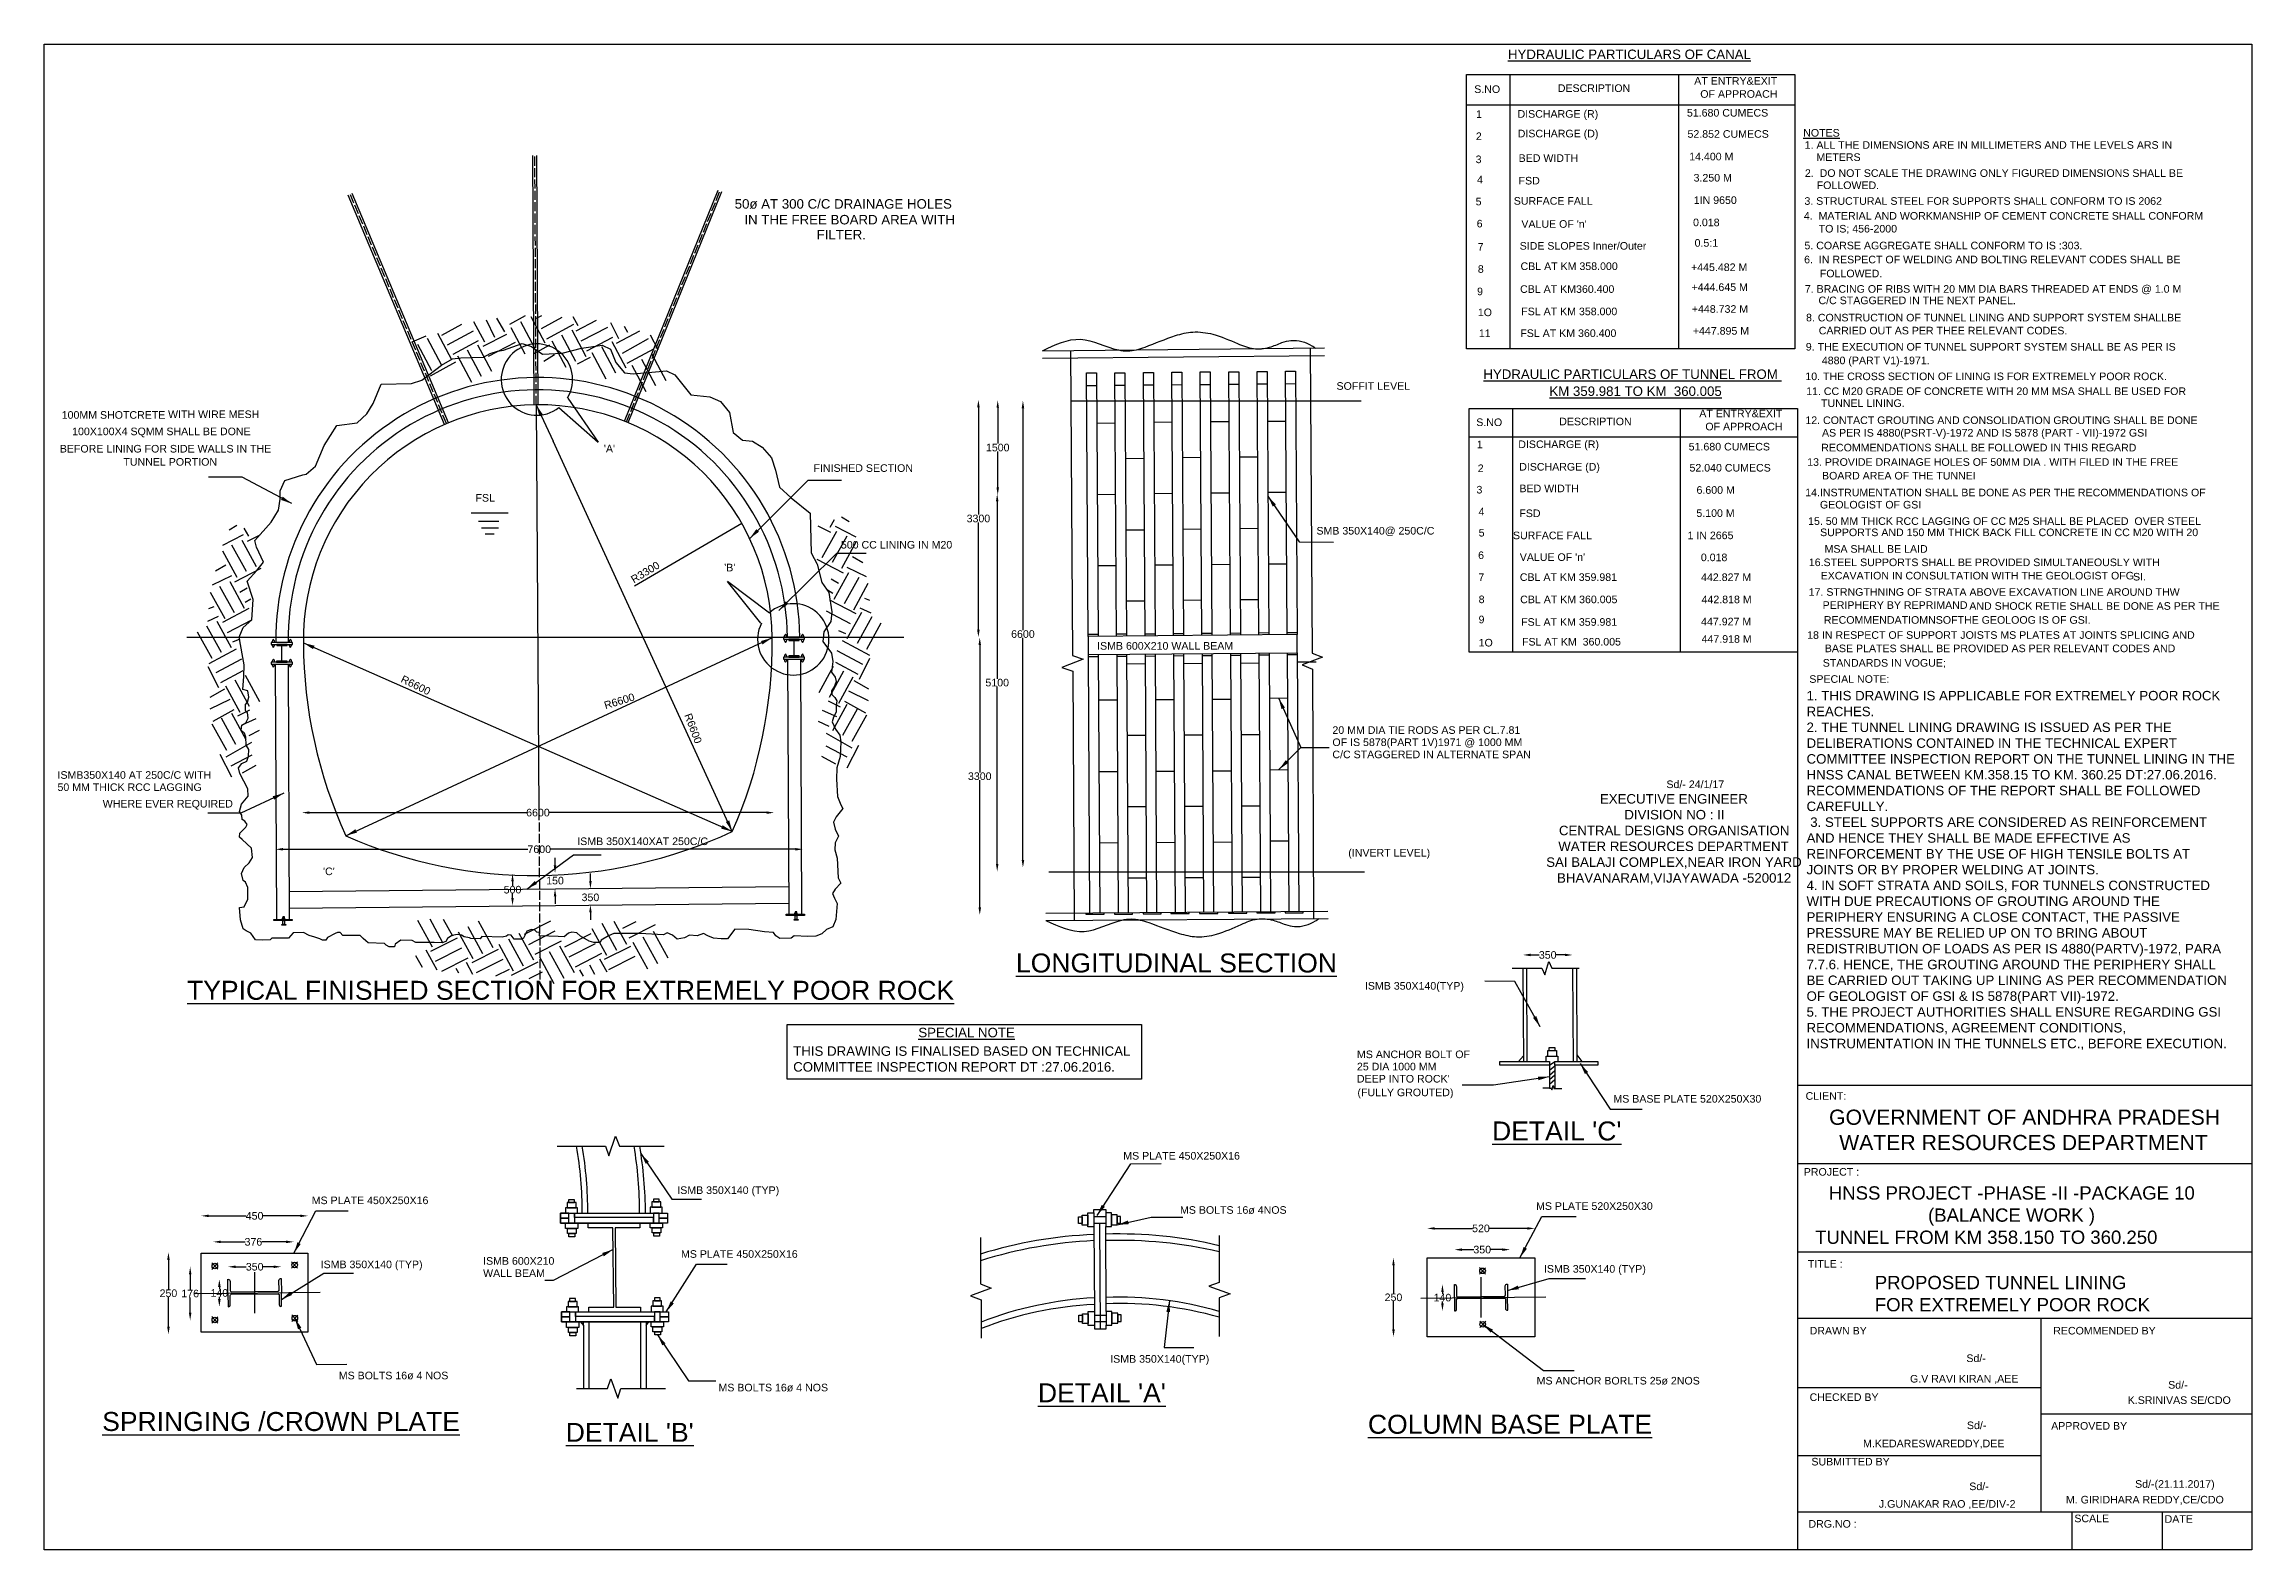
# Model space of a CAD drawing. Header units: millimetres. Extents: x -6547300 to -6541481, y 11661253 to 11665221.
import ezdxf

# ---------------------------------------------------------------- set-up
doc = ezdxf.new("R2010")
doc.units = ezdxf.units.MM
doc.header["$MEASUREMENT"] = 0
doc.linetypes.add('ACAD_ISO02W100', pattern=[15, 12, -3])
doc.layers.add('TEXT', color=7, linetype='Continuous')
doc.styles.get("Standard").update_dxf_attribs({"font": 'arial.ttf', "height": 20})
doc.dimstyles.get("Standard").update_dxf_attribs({"dimtxt": 200, "dimasz": 110, "dimexe": 0.18, "dimexo": 0.0625, "dimgap": 0.09, "dimtad": 0, "dimtih": 1, "dimtoh": 1, "dimdec": 0, "dimzin": 0, "dimdsep": 46, "dimtxsty": 'Standard', "dimblk": 'OBLIQUE', "dimcen": 0.09, "dimse1": 1, "dimse2": 1, "dimadec": 0, "dimazin": 0, "dimtfac": 1, "dimtdec": 0, "dimtofl": 0, "dimtmove": 0, "dimatfit": 3, "dimfxl": 1, "dimtolj": 1, "dimtzin": 0, "dimarcsym": 0})

msp = doc.modelspace()

# ---------------------------------------------------------------- texts
at = {"layer": 'TEXT', "color": 0}
for s, height, p in [('%%UHYDRAULIC PARTICULARS OF CANAL', 25, (-6543442.1, 11665182.1)), ('S.NO', 20, (-6543530.9, 11665092.8)), ('DESCRIPTION', 20, (-6543310.7, 11665095.4)), ('AT ENTRY&EXIT', 20, (-6542951.2, 11665114.6)), ('OF APPROACH', 20, (-6542935.2, 11665080.1)), ('1', 20, (-6543526.1, 11665027)), ('DISCHARGE (R)', 20, (-6543416.8, 11665027.5)), ('DISCHARGE (D)', 20, (-6543416.3, 11664975.8)), ('51.680 CUMECS', 20, (-6542970.4, 11665030.5)), ('%%UNOTES', 20, (-6542663.9, 11664977.7)), ('2', 20, (-6543526.6, 11664968.7)), ('52.852 CUMECS', 20, (-6542968.9, 11664974.7)), ('1. ALL THE DIMENSIONS ARE IN MILLIMETERS AND THE LEVELS ARS IN ', 20, (-6542660.1, 11664945.7)), ('3', 20, (-6543527.2, 11664907.8)), ('BED WIDTH', 20, (-6543413.9, 11664911.1)), ('14.400 M', 20, (-6542964.4, 11664915.2)), ('2.  DO NOT SCALE THE DRAWING ONLY FIGURED DIMENSIONS SHALL BE ', 20, (-6542659.4, 11664871.6)), ('    METERS ', 20, (-6542660.1, 11664913.6)), ('4', 20, (-6543523.5, 11664854.5)), ('FSD', 20, (-6543414.1, 11664851.6)), ('3.250 M', 20, (-6542952.8, 11664859.3)), ('    FOLLOWED.', 20, (-6542659.4, 11664839.5)), ('50ø AT 300 C/C DRAINAGE HOLES', 25, (-6545480.1, 11664787.9)), ('IN THE FREE BOARD AREA WITH ', 25, (-6545454.5, 11664746.3)), ('5', 20, (-6543527.2, 11664796.7)), ('SURFACE FALL', 20, (-6543426.7, 11664798.3)), ('1IN 9650', 20, (-6542952.3, 11664800.3)), ('4.  MATERIAL AND WORKMANSHIP OF CEMENT CONCRETE SHALL CONFORM ', 20, (-6542662.2, 11664758.9)), ('3. STRUCTURAL STEEL FOR SUPPORTS SHALL CONFORM TO IS 2062', 20, (-6542660.7, 11664798)), ('                       FILTER.', 25, (-6545487.3, 11664707)), ('6', 20, (-6543524.5, 11664738.4)), ("VALUE OF 'n'", 20, (-6543406.7, 11664737.5)), ('0.018', 20, (-6542954.2, 11664741.6)), ('0.5:1', 20, (-6542950.2, 11664687.6)), ('TO IS; 456-2000', 20, (-6542623.1, 11664725)), ('7', 20, (-6543521.9, 11664677.3)), ('SIDE SLOPES Inner/Outer', 20, (-6543411.2, 11664679.8)), ('6.  IN RESPECT OF WELDING AND BOLTING RELEVANT CODES SHALL BE', 20, (-6542661.5, 11664643.8)), ('5. COARSE AGGREGATE SHALL CONFORM TO IS :303.', 20, (-6542660.7, 11664680.7)), ('8', 20, (-6543521.4, 11664618.7)), ('CBL AT KM 358.000', 20, (-6543408.9, 11664626.2)), ('+445.482 M', 20, (-6542959.5, 11664623.4)), ('+444.645 M', 20, (-6542958.1, 11664571)), ('FOLLOWED.', 20, (-6542620.1, 11664607)), ('9', 20, (-6543523.5, 11664559.7)), ('CBL AT KM360.400', 20, (-6543410.1, 11664565.9)), ('+448.732 M', 20, (-6542957.5, 11664513.4)), ('7. BRACING OF RIBS WITH 20 MM DIA BARS THREADED AT ENDS @ 1.0 M', 20, (-6542659.6, 11664566.3)), ('C/C STAGGERED IN THE NEXT PANEL.', 20, (-6542623.6, 11664536.1)), ('1O', 20, (-6543521.4, 11664504.6)), ('FSL AT KM 358.000', 20, (-6543407.1, 11664507)), ('+447.895 M', 20, (-6542954.8, 11664455.8)), ('8. CONSTRUCTION OF TUNNEL LINING AND SUPPORT SYSTEM SHALLBE ', 20, (-6542656.4, 11664490.7)), ('CARRIED OUT AS PER THEE RELEVANT CODES.', 20, (-6542622.9, 11664456.5)), ('11', 20, (-6543518.7, 11664449.5)), ('FSL AT KM 360.400', 20, (-6543409.5, 11664449.7)), ('9. THE EXECUTION OF TUNNEL SUPPORT SYSTEM SHALL BE AS PER IS ', 20, (-6542657, 11664413.8)), ('%%UHYDRAULIC PARTICULARS OF TUNNEL FROM ', 25, (-6543506.9, 11664339.1)), ('10. THE CROSS SECTION OF LINING IS FOR EXTREMELY POOR ROCK.', 20, (-6542658.2, 11664335.9)), ('4880 (PART V1)-1971.', 20, (-6542614.8, 11664377.8)), ('SOFFIT LEVEL', 20, (-6543893.9, 11664310.5)), ('%%UKM 359.981 TO KM  360.005', 25, (-6543332.8, 11664294.3)), ('11. CC M20 GRADE OF CONCRETE WITH 20 MM MSA SHALL BE USED FOR', 20, (-6542656.1, 11664296.7)), ('100MM SHOTCRETE ', 20, (-6547253.8, 11664234.2)), (' WITH WIRE MESH', 20, (-6546981.2, 11664236)), ('AT ENTRY&EXIT', 20, (-6542937.8, 11664238.1)), ('12. CONTACT GROUTING AND CONSOLIDATION GROUTING SHALL BE DONE', 20, (-6542658.2, 11664220.3)), ('TUNNEL LINING.', 20, (-6542616.9, 11664265.2)), ('100X100X4 SQMM SHALL BE DONE', 20, (-6547226.3, 11664190.8)), ('S.NO', 20, (-6543525.6, 11664214.9)), ('DESCRIPTION', 20, (-6543306.9, 11664217)), ('OF APPROACH', 20, (-6542921.8, 11664203.6)), ('AS PER IS 4880(PSRT-V)-1972 AND IS 5878 (PART - VII)-1972 GSI', 20, (-6542614.4, 11664187.2)), ('BEFORE LINING FOR SIDE WALLS IN THE', 20, (-6547258.8, 11664145.2)), ('TUNNEL PORTION', 20, (-6547091.1, 11664110.5)), ("'A'", 20, (-6545824.8, 11664145.5)), ('1', 20, (-6543524.1, 11664156.5)), ('DISCHARGE (R)', 20, (-6543414.8, 11664156.9)), ('51.680 CUMECS', 20, (-6542965.7, 11664150.6)), ('13. PROVIDE DRAINAGE HOLES OF 50MM DIA . WITH FILED IN THE FREE', 20, (-6542653.4, 11664110.1)), ('RECOMMENDATIONS SHALL BE FOLLOWED IN THIS REGARD', 20, (-6542616.3, 11664148.2)), ('FINISHED SECTION ', 20, (-6545272.4, 11664094.2)), ('2', 20, (-6543521.8, 11664093.6)), ('DISCHARGE (D)', 20, (-6543412.4, 11664097.6)), ('52.040 CUMECS', 20, (-6542963.6, 11664095)), ('BOARD AREA OF THE TUNNEI', 20, (-6542614.3, 11664074.1)), ('FSL', 20, (-6546163.2, 11664015.8)), ('3', 20, (-6543525.1, 11664037.2)), ('BED WIDTH', 20, (-6543411.8, 11664040.5)), ('6.600 M', 20, (-6542945.1, 11664036.4)), ('14.INSTRUMENTATION SHALL BE DONE AS PER THE RECOMMENDATIONS OF ', 20, (-6542658.6, 11664029.8)), ('     GEOLOGIST OF GSI', 20, (-6542658.6, 11663997.7)), ('SMB 350X140@ 250C/C', 20, (-6543946.8, 11663929)), ('4', 20, (-6543519.5, 11663979.5)), ('FSD', 20, (-6543412.1, 11663975)), ('5.100 M', 20, (-6542945.5, 11663975.4)), ('15. 50 MM THICK RCC LAGGING OF CC M25 SHALL BE PLACED  OVER STEEL ', 20, (-6542651, 11663954.4)), ('500 CC LINING IN M20', 20, (-6545200.1, 11663892.1)), ('5', 20, (-6543519.2, 11663923.8)), ('SURFACE FALL', 20, (-6543428.9, 11663916.7)), ('1 IN 2665', 20, (-6542968.8, 11663916.8)), ('SUPPORTS AND 150 MM THICK BACK FILL CONCRETE IN CC M20 WITH 20', 20, (-6542619.5, 11663924.8)), ('MSA SHALL BE LAID', 20, (-6542607.6, 11663881.1)), ("'B'", 20, (-6545507.6, 11663832)), ('6', 20, (-6543520.7, 11663864.5)), ("VALUE OF 'n'", 20, (-6543410.9, 11663859.5)), ('0.018', 20, (-6542933.7, 11663858.8)), ('16.STEEL SUPPORTS SHALL BE PROVIDED SIMULTANEOUSLY WITH', 20, (-6542649.1, 11663845.8)), ('7', 20, (-6543519.9, 11663806.7)), (' CBL AT KM 359.981', 20, (-6543418.5, 11663806.8)), ('442.827 M', 20, (-6542933.1, 11663806.5)), ('17. STRNGTHNING OF STRATA ABOVE EXCAVATION LINE AROUND THW ', 20, (-6542649.5, 11663767.6)), ('EXCAVATION IN CONSULTATION WITH THE GEOLOGIST OFG', 20, (-6542617.9, 11663810.7)), ('SI.', 20, (-6541794.6, 11663807.9)), ('8', 20, (-6543519.3, 11663748.2)), ('CBL AT KM 360.005', 20, (-6543409.8, 11663748)), ('442.818 M', 20, (-6542931.8, 11663748)), ('PERIPHERY BY REPRIMAND ', 20, (-6542612.7, 11663733.1)), ('AND SHOCK RETIE SHALL BE DONE AS PER THE', 20, (-6542226.1, 11663730.7)), ('9', 20, (-6543519.5, 11663695.1)), (' FSL AT KM 359.981', 20, (-6543415.1, 11663688.6)), ('447.927 M', 20, (-6542933, 11663689.7)), ('447.918 M', 20, (-6542931.7, 11663643.8)), ('18 IN RESPECT OF SUPPORT JOISTS MS PLATES AT JOINTS SPLICING AND', 20, (-6542653.5, 11663654.2)), ('RECOMMENDATIOMNSOFTHE GEOLOOG IS OF GSI.', 20, (-6542609.4, 11663693.9)), ('ISMB 600X210 WALL BEAM', 20, (-6544524.9, 11663625.6)), ('1O', 20, (-6543519.3, 11663634)), ('FSL AT KM  360.005', 20, (-6543405.1, 11663636.5)), ('STANDARDS IN VOGUE;', 20, (-6542612.4, 11663580.8)), ('BASE PLATES SHALL BE PROVIDED AS PER RELEVANT CODES AND', 20, (-6542607, 11663619)), ('SPECIAL NOTE:', 20, (-6542647.8, 11663538.2)), ('20 MM DIA TIE RODS AS PER CL.7.81', 20, (-6543904.7, 11663403.7)), ('OF IS 5878(PART 1V)1971 @ 1000 MM', 20, (-6543904.7, 11663371.6)), ('C/C STAGGERED IN ALTERNATE SPAN', 20, (-6543904.7, 11663339.5)), ('50 MM THICK RCC LAGGING ', 20, (-6547264.9, 11663253.2)), ('ISMB350X140 AT 250C/C WITH ', 20, (-6547264.9, 11663285.3)), ('Sd/- 24/1/17', 20, (-6543024.4, 11663260.8)), ('WHERE EVER REQUIRED', 20, (-6547145.7, 11663209.6)), ('ISMB 350X140XAT 250C/C', 20, (-6545894.9, 11663110.6)), ('(INVERT LEVEL)', 20, (-6543862.9, 11663080.4)), ("'C'", 20, (-6546565, 11663031.4)), ('%%ULONGITUDINAL SECTION', 50, (-6544738.7, 11662774.9)), ('%%UTYPICAL FINISHED SECTION FOR EXTREMELY POOR ROCK', 50, (-6546923.4, 11662702.9)), ('ISMB 350X140(TYP)', 20, (-6543819, 11662729.6)), ('%%USPECIAL NOTE', 25, (-6544996.1, 11662604.1)), ('MS ANCHOR BOLT OF ', 20, (-6543840.1, 11662549.1)), ('25 DIA 1000 MM', 20, (-6543840.1, 11662516.9)), ("DEEP INTO ROCK'", 20, (-6543840.1, 11662484.8)), ('(FULLY GROUTED)', 20, (-6543838.7, 11662448.8)), ('MS BASE PLATE 520X250X30', 20, (-6543164.1, 11662431.9)), ('CLIENT:', 20, (-6542657.6, 11662439.4)), ("%%UDETAIL 'C'", 50, (-6543483.9, 11662332.2)), ('MS PLATE 450X250X16', 20, (-6544455.9, 11662281.7)), ('ISMB 350X140 (TYP)', 20, (-6545631.3, 11662191.1)), ('PROJECT :', 20, (-6542662.4, 11662239.4)), ('MS PLATE 450X250X16', 20, (-6546594.8, 11662164.3)), ('MS BOLTS 16ø 4NOS', 20, (-6544306.4, 11662138.9)), ('MS PLATE 520X250X30', 20, (-6543367.9, 11662149.3)), ('MS PLATE 450X250X16', 20, (-6545621.5, 11662022.9)), ('ISMB 350X140 (TYP)', 20, (-6546571.3, 11661995.5)), ('WALL BEAM', 20, (-6546143.2, 11661972.5)), ('ISMB 600X210', 20, (-6546143.2, 11662004.6)), ('ISMB 350X140 (TYP)', 20, (-6543347.2, 11661983.7)), ('TITLE :', 20, (-6542651.5, 11661997)), ('DRAWN BY ', 20, (-6542646.9, 11661820.8)), ('RECOMMENDED BY ', 20, (-6542005, 11661820.8)), ('ISMB 350X140(TYP)', 20, (-6544490.2, 11661746.4)), ('Sd/-', 20, (-6542233.9, 11661748.2)), ('MS BOLTS 16ø 4 NOS', 20, (-6546523.5, 11661702.7)), ('MS BOLTS 16ø 4 NOS', 20, (-6545522.8, 11661670.9)), ("%%UDETAIL 'A'", 50, (-6544680.9, 11661642)), ('MS ANCHOR BORLTS 25ø 2NOS', 20, (-6543366.5, 11661689)), ('G.V RAVI KIRAN ,AEE', 20, (-6542382.4, 11661694.1)), ('Sd/-', 20, (-6541701.9, 11661678)), ('CHECKED BY ', 20, (-6542647, 11661645.6)), ('K.SRINIVAS SE/CDO', 20, (-6541808.6, 11661637.8)), ('%%USPRINGING /CROWN PLATE', 50, (-6547147.1, 11661566.5)), ("%%UDETAIL 'B'", 50, (-6545925.3, 11661537.9)), ('%%UCOLUMN BASE PLATE', 50, (-6543811.1, 11661559.2)), ('Sd/-', 20, (-6542232.4, 11661571.4)), ('APPROVED BY ', 20, (-6542010.4, 11661570)), ('M.KEDARESWAREDDY,DEE', 20, (-6542506.2, 11661523.5)), ('SUBMITTED BY ', 20, (-6542642.3, 11661475.6)), ('Sd/-', 20, (-6542226.2, 11661410.6)), ('M. GIRIDHARA REDDY,CE/CDO', 20, (-6541971.4, 11661375.5)), ('Sd/-(21.11.2017)', 20, (-6541789.2, 11661416.8)), ('DRG.NO :', 20, (-6542650.1, 11661311.7)), ('J.GUNAKAR RAO ,EE/DIV-2', 20, (-6542464.5, 11661364.3)), ('SCALE ', 20, (-6541949.3, 11661326)), ('DATE', 20, (-6541711.4, 11661324.5))]:
    msp.add_text(s, height=height, dxfattribs=at).set_placement(p)
for s, rotation, p in [('R3300', 31.29772, (-6545745.8, 11663799.9)), ('R6600', 333.8159, (-6546361.9, 11663541.2)), ('R6600', 17.06495, (-6545820.5, 11663468.5)), ('R6600', 290.61444, (-6545613.2, 11663453.2))]:
    msp.add_text(s, height=20, rotation=rotation, dxfattribs=at).set_placement(p)
at = {"layer": 'TEXT', "color": 0, "attachment_point": 1}
for s, insert, char_height, width in [('1. THIS DRAWING IS APPLICABLE FOR EXTREMELY POOR ROCK REACHES. \\P2. THE TUNNEL LINING DRAWING IS ISSUED AS PER THE DELIBERATIONS CONTAINED IN THE TECHNICAL EXPERT COMMITTEE INSPECTION REPORT ON THE TUNNEL LINING IN THE HNSS CANAL BETWEEN KM.358.15 TO KM. 360.25 DT:27.06.2016. RECOMMENDATIONS OF THE REPORT SHALL BE FOLLOWED CAREFULLY.\\P 3. STEEL SUPPORTS ARE CONSIDERED AS REINFORCEMENT AND HENCE THEY SHALL BE MADE EFFECTIVE AS REINFORCEMENT BY THE USE OF HIGH TENSILE BOLTS AT JOINTS OR BY PROPER WELDING AT JOINTS. \\P4. IN SOFT STRATA AND SOILS, FOR TUNNELS CONSTRUCTED WITH DUE PRECAUTIONS OF GROUTING AROUND THE PERIPHERY ENSURING A CLOSE CONTACT, THE PASSIVE PRESSURE MAY BE RELIED UP ON TO BRING ABOUT REDISTRIBUTION OF LOADS AS PER IS 4880(PARTV)-1972, PARA 7.7.6. HENCE, THE GROUTING AROUND THE PERIPHERY SHALL BE CARRIED OUT TAKING UP LINING AS PER RECOMMENDATION OF GEOLOGIST OF GSI & IS 5878(PART VII)-1972. \\P5. THE PROJECT AUTHORITIES SHALL ENSURE REGARDING GSI RECOMMENDATIONS, AGREEMENT CONDITIONS, INSTRUMENTATION IN THE TUNNELS ETC., BEFORE EXECUTION. ', (-6542655.1, 11663516.9), 25, 1128.691), ('\\pi162.17;{\\H1.25x;EXECUTIVE ENGINEER\\P\\pi226.56;DIVISION NO : II\\P\\pi54.206;CENTRAL DESIGNS ORGANISATION \\P\\pi52.492;WATER RESOURCES DEPARTMENT \\P\\pi20.594;SAI BALAJI COMPLEX,NEAR IRON YARD\\P\\pi49.193;BHAVANARAM,VIJAYAWADA -520012}', (-6543361.9, 11663244.9), 20, 711.209), ('THIS DRAWING IS FINALISED BASED ON TECHNICAL COMMITTEE INSPECTION REPORT DT :27.06.2016.', (-6545325.9, 11662580.2), 25, 926.921), ('\\pi28.407;GOVERNMENT OF ANDHRA PRADESH  \\P\\pi55.078;WATER RESOURCES DEPARTMENT ', (-6542624.2, 11662413.4), 40, 1080.115), ('\\pi36.179;HNSS PROJECT -PHASE -II -PACKAGE 10 \\P\\pi297.63;(BALANCE WORK ) \\P\\pi0;TUNNEL FROM KM 358.150 TO 360.250', (-6542632.5, 11662211.3), 35, 1030.632), ('PROPOSED TUNNEL LINING \\PFOR EXTREMELY POOR ROCK', (-6542475.2, 11661975.2), 35, 1030.632)]:
    msp.add_mtext(s, dxfattribs=dict(at, insert=insert, char_height=char_height, width=width))

# ---------------------------------------------------------------- blocks, each defined once
blk = doc.blocks.new('_Oblique')
at = {"color": 0, "linetype": 'ByBlock', "lineweight": -2}
blk.add_line((-0.5, -0.5), (0.5, 0.5), dxfattribs=at)
blk = doc.blocks.new('*D28')
at = {"layer": 'Defpoints', "color": 0, "transparency": 16777216}
for p in [(-6546620.9, 11663194.8), (-6545376.2, 11663196.1), (-6545376.2, 11663194.8)]:
    blk.add_point(p, dxfattribs=at)
at = {"layer": 'TEXT', "color": 0, "lineweight": -2, "transparency": 16777216}
for p, q in [((-6546600.9, 11663196.1), (-6546028.5, 11663196.1)), ((-6545396.2, 11663196.1), (-6545968.6, 11663196.1))]:
    blk.add_line(p, q, dxfattribs=at)
at = {"layer": 'TEXT', "color": 0, "transparency": 16777216}
for points in [[(-6546600.9, 11663199.5), (-6546600.9, 11663192.8), (-6546620.9, 11663196.1)], [(-6545396.2, 11663199.5), (-6545396.2, 11663192.8), (-6545376.2, 11663196.1)]]:
    blk.add_solid(points, dxfattribs=at)
at = {"layer": 'TEXT', "color": 0, "transparency": 16777216, "insert": (-6545998.6, 11663196.1), "char_height": 20, "attachment_point": 5}
blk.add_mtext('\\A1;6600', dxfattribs=at)
blk = doc.blocks.new('*D29')
at = {"layer": 'Defpoints', "color": 0, "transparency": 16777216}
for p in [(-6546690.3, 11663085.4), (-6545300.1, 11663099.5), (-6545300.1, 11663085.4)]:
    blk.add_point(p, dxfattribs=at)
at = {"layer": 'TEXT', "color": 0, "lineweight": -2, "transparency": 16777216}
for p, q in [((-6546670.3, 11663099.5), (-6546025.1, 11663099.5)), ((-6545320.1, 11663099.5), (-6545965.4, 11663099.5))]:
    blk.add_line(p, q, dxfattribs=at)
at = {"layer": 'TEXT', "color": 0, "transparency": 16777216}
for points in [[(-6546670.3, 11663102.9), (-6546670.3, 11663096.2), (-6546690.3, 11663099.5)], [(-6545320.1, 11663102.9), (-6545320.1, 11663096.2), (-6545300.1, 11663099.5)]]:
    blk.add_solid(points, dxfattribs=at)
at = {"layer": 'TEXT', "color": 0, "transparency": 16777216, "insert": (-6545995.2, 11663099.5), "char_height": 20, "attachment_point": 5}
blk.add_mtext('\\A1;7600', dxfattribs=at)
blk = doc.blocks.new('*D30')
at = {"layer": 'Defpoints', "color": 0, "transparency": 16777216}
for p in [(-6546059.2, 11663034.7), (-6546065.6, 11662951.3), (-6546059.2, 11662951.3)]:
    blk.add_point(p, dxfattribs=at)
at = {"layer": 'TEXT', "color": 0, "lineweight": -2, "transparency": 16777216}
for p, q in [((-6546065.6, 11663014.7), (-6546065.6, 11663003.3)), ((-6546065.6, 11662971.3), (-6546065.6, 11662982.7))]:
    blk.add_line(p, q, dxfattribs=at)
at = {"layer": 'TEXT', "color": 0, "transparency": 16777216}
for points in [[(-6546069, 11663014.7), (-6546062.3, 11663014.7), (-6546065.6, 11663034.7)], [(-6546069, 11662971.3), (-6546062.3, 11662971.3), (-6546065.6, 11662951.3)]]:
    blk.add_solid(points, dxfattribs=at)
at = {"layer": 'TEXT', "color": 0, "transparency": 16777216, "insert": (-6546065.6, 11662993), "char_height": 20, "attachment_point": 5}
blk.add_mtext('\\A1;500', dxfattribs=at)
blk = doc.blocks.new('*D31')
at = {"layer": 'Defpoints', "color": 0, "transparency": 16777216}
for p in [(-6545846, 11662995.5), (-6545860.3, 11662953.5), (-6545846, 11662953.5)]:
    blk.add_point(p, dxfattribs=at)
at = {"layer": 'TEXT', "color": 0, "lineweight": -2, "transparency": 16777216}
for p, q in [((-6545860.3, 11663015.5), (-6545860.3, 11663035.5)), ((-6545860.3, 11662933.5), (-6545860.3, 11662913.5))]:
    blk.add_line(p, q, dxfattribs=at)
at = {"layer": 'TEXT', "color": 0, "transparency": 16777216}
for points in [[(-6545863.6, 11663015.5), (-6545857, 11663015.5), (-6545860.3, 11662995.5)], [(-6545863.6, 11662933.5), (-6545857, 11662933.5), (-6545860.3, 11662953.5)]]:
    blk.add_solid(points, dxfattribs=at)
at = {"layer": 'TEXT', "color": 0, "transparency": 16777216, "insert": (-6545860.3, 11662972.7), "char_height": 20, "attachment_point": 5}
blk.add_mtext('\\A1;350', dxfattribs=at)
blk = doc.blocks.new('*D32')
at = {"layer": 'Defpoints', "color": 0, "transparency": 16777216}
for p in [(-6545908.1, 11663036.8), (-6545953.6, 11662995.5), (-6545908.1, 11662995.5)]:
    blk.add_point(p, dxfattribs=at)
at = {"layer": 'TEXT', "color": 0, "lineweight": -2, "transparency": 16777216}
for p, q in [((-6545953.6, 11663056.8), (-6545953.6, 11663076.8)), ((-6545953.6, 11662975.5), (-6545953.6, 11662955.5))]:
    blk.add_line(p, q, dxfattribs=at)
at = {"layer": 'TEXT', "color": 0, "transparency": 16777216}
for points in [[(-6545956.9, 11663056.8), (-6545950.2, 11663056.8), (-6545953.6, 11663036.8)], [(-6545956.9, 11662975.5), (-6545950.2, 11662975.5), (-6545953.6, 11662995.5)]]:
    blk.add_solid(points, dxfattribs=at)
at = {"layer": 'TEXT', "color": 0, "transparency": 16777216, "insert": (-6545953.6, 11663016.9), "char_height": 20, "attachment_point": 5}
blk.add_mtext('\\A1;150', dxfattribs=at)
blk = doc.blocks.new('*D33')
at = {"layer": 'Defpoints', "color": 0, "transparency": 16777216}
for p in [(-6544590.4, 11664282), (-6544720.4, 11663051.3), (-6544590.4, 11663051.3)]:
    blk.add_point(p, dxfattribs=at)
at = {"layer": 'TEXT', "color": 0, "lineweight": -2, "transparency": 16777216}
for p, q in [((-6544720.4, 11664262), (-6544720.4, 11663677)), ((-6544720.4, 11663071.3), (-6544720.4, 11663656.4))]:
    blk.add_line(p, q, dxfattribs=at)
at = {"layer": 'TEXT', "color": 0, "transparency": 16777216}
for points in [[(-6544723.7, 11664262), (-6544717, 11664262), (-6544720.4, 11664282)], [(-6544723.7, 11663071.3), (-6544717, 11663071.3), (-6544720.4, 11663051.3)]]:
    blk.add_solid(points, dxfattribs=at)
at = {"layer": 'TEXT', "color": 0, "transparency": 16777216, "insert": (-6544720.4, 11663666.7), "char_height": 20, "attachment_point": 5}
blk.add_mtext('\\A1;6600', dxfattribs=at)
blk = doc.blocks.new('*D34')
at = {"layer": 'Defpoints', "color": 0, "transparency": 16777216}
for p in [(-6544591, 11664283), (-6544786.8, 11664033.3), (-6544591, 11664033.3)]:
    blk.add_point(p, dxfattribs=at)
at = {"layer": 'TEXT', "color": 0, "lineweight": -2, "transparency": 16777216}
for p, q in [((-6544786.8, 11664263), (-6544786.8, 11664168.5)), ((-6544786.8, 11664053.3), (-6544786.8, 11664147.9))]:
    blk.add_line(p, q, dxfattribs=at)
at = {"layer": 'TEXT', "color": 0, "transparency": 16777216}
for points in [[(-6544790.1, 11664263), (-6544783.5, 11664263), (-6544786.8, 11664283)], [(-6544790.1, 11664053.3), (-6544783.5, 11664053.3), (-6544786.8, 11664033.3)]]:
    blk.add_solid(points, dxfattribs=at)
at = {"layer": 'TEXT', "color": 0, "transparency": 16777216, "insert": (-6544786.8, 11664158.2), "char_height": 20, "attachment_point": 5}
blk.add_mtext('\\A1;1500', dxfattribs=at)
blk = doc.blocks.new('*D35')
at = {"layer": 'Defpoints', "color": 0, "transparency": 16777216}
for p in [(-6544528.1, 11664036.3), (-6544788.2, 11663041.1), (-6544528.1, 11663041.1)]:
    blk.add_point(p, dxfattribs=at)
at = {"layer": 'TEXT', "color": 0, "lineweight": -2, "transparency": 16777216}
for p, q in [((-6544788.2, 11664016.3), (-6544788.2, 11663549)), ((-6544788.2, 11663061.1), (-6544788.2, 11663528.4))]:
    blk.add_line(p, q, dxfattribs=at)
at = {"layer": 'TEXT', "color": 0, "transparency": 16777216}
for points in [[(-6544791.5, 11664016.3), (-6544784.8, 11664016.3), (-6544788.2, 11664036.3)], [(-6544791.5, 11663061.1), (-6544784.8, 11663061.1), (-6544788.2, 11663041.1)]]:
    blk.add_solid(points, dxfattribs=at)
at = {"layer": 'TEXT', "color": 0, "transparency": 16777216, "insert": (-6544788.2, 11663538.7), "char_height": 20, "attachment_point": 5}
blk.add_mtext('\\A1;5100', dxfattribs=at)
blk = doc.blocks.new('*D36')
at = {"layer": 'Defpoints', "color": 0, "transparency": 16777216}
for p in [(-6544598.6, 11664284.2), (-6544837.7, 11663658.2), (-6544598.6, 11663658.2)]:
    blk.add_point(p, dxfattribs=at)
at = {"layer": 'TEXT', "color": 0, "lineweight": -2, "transparency": 16777216}
for p, q in [((-6544837.7, 11664264.2), (-6544837.7, 11663981.5)), ((-6544837.7, 11663678.2), (-6544837.7, 11663960.9))]:
    blk.add_line(p, q, dxfattribs=at)
at = {"layer": 'TEXT', "color": 0, "transparency": 16777216}
for points in [[(-6544841.1, 11664264.2), (-6544834.4, 11664264.2), (-6544837.7, 11664284.2)], [(-6544841.1, 11663678.2), (-6544834.4, 11663678.2), (-6544837.7, 11663658.2)]]:
    blk.add_solid(points, dxfattribs=at)
at = {"layer": 'TEXT', "color": 0, "transparency": 16777216, "insert": (-6544837.7, 11663971.2), "char_height": 20, "attachment_point": 5}
blk.add_mtext('\\A1;3300', dxfattribs=at)
blk = doc.blocks.new('*D37')
at = {"layer": 'Defpoints', "color": 0, "transparency": 16777216}
for p in [(-6544552.1, 11663657.6), (-6544834.2, 11662926.4), (-6544552.1, 11662926.4)]:
    blk.add_point(p, dxfattribs=at)
at = {"layer": 'TEXT', "color": 0, "lineweight": -2, "transparency": 16777216}
for p, q in [((-6544834.2, 11663637.6), (-6544834.2, 11663302.3)), ((-6544834.2, 11662946.4), (-6544834.2, 11663281.7))]:
    blk.add_line(p, q, dxfattribs=at)
at = {"layer": 'TEXT', "color": 0, "transparency": 16777216}
for points in [[(-6544837.5, 11663637.6), (-6544830.8, 11663637.6), (-6544834.2, 11663657.6)], [(-6544837.5, 11662946.4), (-6544830.8, 11662946.4), (-6544834.2, 11662926.4)]]:
    blk.add_solid(points, dxfattribs=at)
at = {"layer": 'TEXT', "color": 0, "transparency": 16777216, "insert": (-6544834.2, 11663292), "char_height": 20, "attachment_point": 5}
blk.add_mtext('\\A1;3300', dxfattribs=at)
blk = doc.blocks.new('*D38')
at = {"layer": 'Defpoints', "color": 0, "transparency": 16777216}
for p in [(-6543402.5, 11662786), (-6543272.1, 11662821), (-6543272.1, 11662786)]:
    blk.add_point(p, dxfattribs=at)
at = {"layer": 'TEXT', "color": 0, "lineweight": -2, "transparency": 16777216}
for p, q in [((-6543382.5, 11662821), (-6543359.4, 11662821)), ((-6543292.1, 11662821), (-6543315.1, 11662821))]:
    blk.add_line(p, q, dxfattribs=at)
at = {"layer": 'TEXT', "color": 0, "transparency": 16777216}
for points in [[(-6543382.5, 11662824.4), (-6543382.5, 11662817.7), (-6543402.5, 11662821)], [(-6543292.1, 11662824.4), (-6543292.1, 11662817.7), (-6543272.1, 11662821)]]:
    blk.add_solid(points, dxfattribs=at)
at = {"layer": 'TEXT', "color": 0, "transparency": 16777216, "insert": (-6543337.3, 11662821), "char_height": 20, "attachment_point": 5}
blk.add_mtext('\\A1;350', dxfattribs=at)
blk = doc.blocks.new('*D39')
at = {"layer": 'Defpoints', "color": 0, "transparency": 16777216}
for p in [(-6543371.4, 11662100.3), (-6543655, 11662022.8), (-6543371.4, 11662022.8)]:
    blk.add_point(p, dxfattribs=at)
at = {"layer": 'TEXT', "color": 0, "lineweight": -2, "transparency": 16777216}
for p, q in [((-6543635, 11662100.3), (-6543535.3, 11662100.3)), ((-6543391.4, 11662100.3), (-6543491, 11662100.3))]:
    blk.add_line(p, q, dxfattribs=at)
at = {"layer": 'TEXT', "color": 0, "transparency": 16777216}
for points in [[(-6543635, 11662103.7), (-6543635, 11662097), (-6543655, 11662100.3)], [(-6543391.4, 11662103.7), (-6543391.4, 11662097), (-6543371.4, 11662100.3)]]:
    blk.add_solid(points, dxfattribs=at)
at = {"layer": 'TEXT', "color": 0, "transparency": 16777216, "insert": (-6543513.2, 11662100.3), "char_height": 20, "attachment_point": 5}
blk.add_mtext('\\A1;520', dxfattribs=at)
blk = doc.blocks.new('*D40')
at = {"layer": 'Defpoints', "color": 0, "transparency": 16777216}
for p in [(-6543436.5, 11662044.4), (-6543583.3, 11661917.8), (-6543436.5, 11661919.3)]:
    blk.add_point(p, dxfattribs=at)
at = {"layer": 'TEXT', "color": 0, "lineweight": -2, "transparency": 16777216}
for p, q in [((-6543563.3, 11662044.4), (-6543532.1, 11662044.4)), ((-6543456.5, 11662044.4), (-6543487.8, 11662044.4))]:
    blk.add_line(p, q, dxfattribs=at)
at = {"layer": 'TEXT', "color": 0, "transparency": 16777216}
for points in [[(-6543563.3, 11662047.7), (-6543563.3, 11662041), (-6543583.3, 11662044.4)], [(-6543456.5, 11662047.7), (-6543456.5, 11662041), (-6543436.5, 11662044.4)]]:
    blk.add_solid(points, dxfattribs=at)
at = {"layer": 'TEXT', "color": 0, "transparency": 16777216, "insert": (-6543509.9, 11662044.4), "char_height": 20, "attachment_point": 5}
blk.add_mtext('\\A1;350', dxfattribs=at)
blk = doc.blocks.new('*D41')
at = {"layer": 'Defpoints', "color": 0, "transparency": 16777216}
for p in [(-6543583.3, 11661952.8), (-6543614.7, 11661882.8), (-6543582.3, 11661882.8)]:
    blk.add_point(p, dxfattribs=at)
at = {"layer": 'TEXT', "color": 0, "lineweight": -2, "transparency": 16777216}
for p, q in [((-6543614.7, 11661932.8), (-6543614.7, 11661928.1)), ((-6543614.7, 11661902.8), (-6543614.7, 11661907.5))]:
    blk.add_line(p, q, dxfattribs=at)
at = {"layer": 'TEXT', "color": 0, "transparency": 16777216}
for points in [[(-6543618, 11661932.8), (-6543611.3, 11661932.8), (-6543614.7, 11661952.8)], [(-6543618, 11661902.8), (-6543611.3, 11661902.8), (-6543614.7, 11661882.8)]]:
    blk.add_solid(points, dxfattribs=at)
at = {"layer": 'TEXT', "color": 0, "transparency": 16777216, "insert": (-6543614.7, 11661917.8), "char_height": 20, "attachment_point": 5}
blk.add_mtext('\\A1;140', dxfattribs=at)
blk = doc.blocks.new('*D42')
at = {"layer": 'Defpoints', "color": 0, "transparency": 16777216}
for p in [(-6543655, 11662022.8), (-6543743.8, 11661814.3), (-6543655, 11661814.3)]:
    blk.add_point(p, dxfattribs=at)
at = {"layer": 'TEXT', "color": 0, "lineweight": -2, "transparency": 16777216}
for p, q in [((-6543743.8, 11662002.8), (-6543743.8, 11661928.9)), ((-6543743.8, 11661834.3), (-6543743.8, 11661908.3))]:
    blk.add_line(p, q, dxfattribs=at)
at = {"layer": 'TEXT', "color": 0, "transparency": 16777216}
for points in [[(-6543747.1, 11662002.8), (-6543740.4, 11662002.8), (-6543743.8, 11662022.8)], [(-6543747.1, 11661834.3), (-6543740.4, 11661834.3), (-6543743.8, 11661814.3)]]:
    blk.add_solid(points, dxfattribs=at)
at = {"layer": 'TEXT', "color": 0, "transparency": 16777216, "insert": (-6543743.8, 11661918.6), "char_height": 20, "attachment_point": 5}
blk.add_mtext('\\A1;250', dxfattribs=at)
blk = doc.blocks.new('*D43')
at = {"layer": 'Defpoints', "color": 0, "transparency": 16777216}
for p in [(-6546604.7, 11662133.4), (-6546886.1, 11662034.9), (-6546604.7, 11662034.9)]:
    blk.add_point(p, dxfattribs=at)
at = {"layer": 'TEXT', "color": 0, "lineweight": -2, "transparency": 16777216}
for p, q in [((-6546866.1, 11662133.4), (-6546768, 11662133.4)), ((-6546624.7, 11662133.4), (-6546722.8, 11662133.4))]:
    blk.add_line(p, q, dxfattribs=at)
at = {"layer": 'TEXT', "color": 0, "transparency": 16777216}
for points in [[(-6546866.1, 11662136.7), (-6546866.1, 11662130.1), (-6546886.1, 11662133.4)], [(-6546624.7, 11662136.7), (-6546624.7, 11662130.1), (-6546604.7, 11662133.4)]]:
    blk.add_solid(points, dxfattribs=at)
at = {"layer": 'TEXT', "color": 0, "transparency": 16777216, "insert": (-6546745.4, 11662133.4), "char_height": 20, "attachment_point": 5}
blk.add_mtext('\\A1;450', dxfattribs=at)
blk = doc.blocks.new('*D44')
at = {"layer": 'Defpoints', "color": 0, "transparency": 16777216}
for p in [(-6546854.7, 11662058.9), (-6546642.2, 11662064.9), (-6546642.2, 11662058.9)]:
    blk.add_point(p, dxfattribs=at)
at = {"layer": 'TEXT', "color": 0, "lineweight": -2, "transparency": 16777216}
for p, q in [((-6546834.7, 11662064.9), (-6546770.6, 11662064.9)), ((-6546662.2, 11662064.9), (-6546726.3, 11662064.9))]:
    blk.add_line(p, q, dxfattribs=at)
at = {"layer": 'TEXT', "color": 0, "transparency": 16777216}
for points in [[(-6546834.7, 11662068.2), (-6546834.7, 11662061.6), (-6546854.7, 11662064.9)], [(-6546662.2, 11662068.2), (-6546662.2, 11662061.6), (-6546642.2, 11662064.9)]]:
    blk.add_solid(points, dxfattribs=at)
at = {"layer": 'TEXT', "color": 0, "transparency": 16777216, "insert": (-6546748.5, 11662064.9), "char_height": 20, "attachment_point": 5}
blk.add_mtext('\\A1;376', dxfattribs=at)
blk = doc.blocks.new('*D45')
at = {"layer": 'Defpoints', "color": 0, "transparency": 16777216}
for p in [(-6546675, 11661999.2), (-6546815.5, 11661948.2), (-6546675, 11661949.6)]:
    blk.add_point(p, dxfattribs=at)
at = {"layer": 'TEXT', "color": 0, "lineweight": -2, "transparency": 16777216}
for p, q in [((-6546795.5, 11661999.2), (-6546767.4, 11661999.2)), ((-6546695, 11661999.2), (-6546723.1, 11661999.2))]:
    blk.add_line(p, q, dxfattribs=at)
at = {"layer": 'TEXT', "color": 0, "transparency": 16777216}
for points in [[(-6546795.5, 11662002.6), (-6546795.5, 11661995.9), (-6546815.5, 11661999.2)], [(-6546695, 11662002.6), (-6546695, 11661995.9), (-6546675, 11661999.2)]]:
    blk.add_solid(points, dxfattribs=at)
at = {"layer": 'TEXT', "color": 0, "transparency": 16777216, "insert": (-6546745.2, 11661999.2), "char_height": 20, "attachment_point": 5}
blk.add_mtext('\\A1;350', dxfattribs=at)
blk = doc.blocks.new('*D46')
at = {"layer": 'Defpoints', "color": 0, "transparency": 16777216}
for p in [(-6546815.3, 11661966.3), (-6546838.3, 11661893.9), (-6546814.7, 11661893.9)]:
    blk.add_point(p, dxfattribs=at)
at = {"layer": 'TEXT', "color": 0, "lineweight": -2, "transparency": 16777216}
for p, q in [((-6546838.3, 11661946.3), (-6546838.3, 11661940.4)), ((-6546838.3, 11661913.9), (-6546838.3, 11661919.8))]:
    blk.add_line(p, q, dxfattribs=at)
at = {"layer": 'TEXT', "color": 0, "transparency": 16777216}
for points in [[(-6546841.6, 11661946.3), (-6546834.9, 11661946.3), (-6546838.3, 11661966.3)], [(-6546841.6, 11661913.9), (-6546834.9, 11661913.9), (-6546838.3, 11661893.9)]]:
    blk.add_solid(points, dxfattribs=at)
at = {"layer": 'TEXT', "color": 0, "transparency": 16777216, "insert": (-6546838.3, 11661930.1), "char_height": 20, "attachment_point": 5}
blk.add_mtext('\\A1;140', dxfattribs=at)
blk = doc.blocks.new('*D47')
at = {"layer": 'Defpoints', "color": 0, "transparency": 16777216}
for p in [(-6546886.1, 11661999.2), (-6546915.2, 11661858.2), (-6546886.1, 11661858.2)]:
    blk.add_point(p, dxfattribs=at)
at = {"layer": 'TEXT', "color": 0, "lineweight": -2, "transparency": 16777216}
for p, q in [((-6546915.2, 11661979.2), (-6546915.2, 11661939)), ((-6546915.2, 11661878.2), (-6546915.2, 11661918.4))]:
    blk.add_line(p, q, dxfattribs=at)
at = {"layer": 'TEXT', "color": 0, "transparency": 16777216}
for points in [[(-6546918.5, 11661979.2), (-6546911.8, 11661979.2), (-6546915.2, 11661999.2)], [(-6546918.5, 11661878.2), (-6546911.8, 11661878.2), (-6546915.2, 11661858.2)]]:
    blk.add_solid(points, dxfattribs=at)
at = {"layer": 'TEXT', "color": 0, "transparency": 16777216, "insert": (-6546915.2, 11661928.7), "char_height": 20, "attachment_point": 5}
blk.add_mtext('\\A1;176', dxfattribs=at)
blk = doc.blocks.new('*D48')
at = {"layer": 'Defpoints', "color": 0, "transparency": 16777216}
for p in [(-6546977.7, 11662037.4), (-6546977.7, 11661821.4), (-6546972.5, 11661821.4)]:
    blk.add_point(p, dxfattribs=at)
at = {"layer": 'TEXT', "color": 0, "lineweight": -2, "transparency": 16777216}
for p, q in [((-6546972.5, 11662017.4), (-6546972.5, 11661939.7)), ((-6546972.5, 11661841.4), (-6546972.5, 11661919.1))]:
    blk.add_line(p, q, dxfattribs=at)
at = {"layer": 'TEXT', "color": 0, "transparency": 16777216}
for points in [[(-6546975.8, 11662017.4), (-6546969.1, 11662017.4), (-6546972.5, 11662037.4)], [(-6546975.8, 11661841.4), (-6546969.1, 11661841.4), (-6546972.5, 11661821.4)]]:
    blk.add_solid(points, dxfattribs=at)
at = {"layer": 'TEXT', "color": 0, "transparency": 16777216, "insert": (-6546972.5, 11661929.4), "char_height": 20, "attachment_point": 5}
blk.add_mtext('\\A1;250', dxfattribs=at)

# ---------------------------------------------------------------- dimensions: what is measured, and where the dimension line sits
at = {"layer": 'TEXT', "color": 0}
for base, p1, p2, text, picture, middle in [((-6544837.7, 11663658.2), (-6544598.6, 11664284.2), (-6544598.6, 11663658.2), '3300', '*D36', (-6544837.7, 11663971.2)), ((-6544786.8, 11664033.3), (-6544591, 11664283), (-6544591, 11664033.3), '1500', '*D34', (-6544786.8, 11664158.2)), ((-6544720.4, 11663051.3), (-6544590.4, 11664282), (-6544590.4, 11663051.3), '6600', '*D33', (-6544720.4, 11663666.7)), ((-6544788.2, 11663041.1), (-6544528.1, 11664036.3), (-6544528.1, 11663041.1), '5100', '*D35', (-6544788.2, 11663538.7)), ((-6544834.2, 11662926.4), (-6544552.1, 11663657.6), (-6544552.1, 11662926.4), '3300', '*D37', (-6544834.2, 11663292)), ((-6546065.6, 11662951.3), (-6546059.2, 11663034.7), (-6546059.2, 11662951.3), '500', '*D30', (-6546065.6, 11662993)), ((-6546972.5, 11661821.4), (-6546977.7, 11662037.4), (-6546977.7, 11661821.4), '250', '*D48', (-6546972.5, 11661929.4)), ((-6546915.2, 11661858.2), (-6546886.1, 11661999.2), (-6546886.1, 11661858.2), '176', '*D47', (-6546915.2, 11661928.7)), ((-6543743.8, 11661814.3), (-6543655, 11662022.8), (-6543655, 11661814.3), '250', '*D42', (-6543743.8, 11661918.6)), ((-6546838.3, 11661893.9), (-6546815.3, 11661966.3), (-6546814.7, 11661893.9), '140', '*D46', (-6546838.3, 11661930.1)), ((-6543614.7, 11661882.8), (-6543583.3, 11661952.8), (-6543582.3, 11661882.8), '140', '*D41', (-6543614.7, 11661917.8))]:
    dim = msp.add_linear_dim(base=base, p1=p1, p2=p2, angle=90, text=text, dimstyle='Standard', override={"dimtxt": 20, "dimasz": 20, "dimarcsym": 1}, dxfattribs=at)
    dim.commit()
    dim.dimension.update_dxf_attribs({"geometry": picture, "text_midpoint": middle})
for base, p1, p2, text, picture, middle in [((-6545376.2, 11663196.1), (-6546620.9, 11663194.8), (-6545376.2, 11663194.8), '6600', '*D28', (-6545998.6, 11663196.1)), ((-6545300.1, 11663099.5), (-6546690.3, 11663085.4), (-6545300.1, 11663085.4), '7600', '*D29', (-6545995.2, 11663099.5)), ((-6543272.1, 11662821), (-6543402.5, 11662786), (-6543272.1, 11662786), '350', '*D38', (-6543337.3, 11662821)), ((-6546604.7, 11662133.4), (-6546886.1, 11662034.9), (-6546604.7, 11662034.9), '450', '*D43', (-6546745.4, 11662133.4)), ((-6543371.4, 11662100.3), (-6543655, 11662022.8), (-6543371.4, 11662022.8), '520', '*D39', (-6543513.2, 11662100.3)), ((-6546642.2, 11662064.9), (-6546854.7, 11662058.9), (-6546642.2, 11662058.9), '376', '*D44', (-6546748.5, 11662064.9)), ((-6543436.5, 11662044.4), (-6543583.3, 11661917.8), (-6543436.5, 11661919.3), '350', '*D40', (-6543509.9, 11662044.4)), ((-6546675, 11661999.2), (-6546815.5, 11661948.2), (-6546675, 11661949.6), '350', '*D45', (-6546745.2, 11661999.2))]:
    dim = msp.add_linear_dim(base=base, p1=p1, p2=p2, text=text, dimstyle='Standard', override={"dimtxt": 20, "dimasz": 20, "dimarcsym": 1}, dxfattribs=at)
    dim.commit()
    dim.dimension.update_dxf_attribs({"geometry": picture, "text_midpoint": middle})
for base, p1, p2, text, picture, middle in [((-6545953.6, 11662995.5), (-6545908.1, 11663036.8), (-6545908.1, 11662995.5), '150', '*D32', (-6545953.6, 11663016.9)), ((-6545860.3, 11662953.5), (-6545846, 11662995.5), (-6545846, 11662953.5), '350', '*D31', (-6545860.3, 11662972.7))]:
    dim = msp.add_linear_dim(base=base, p1=p1, p2=p2, angle=90, text=text, dimstyle='Standard', override={"dimtxt": 20, "dimasz": 20, "dimarcsym": 1}, dxfattribs=at)
    dim.commit()
    dim.dimension.update_dxf_attribs({"geometry": picture, "text_midpoint": middle, "dimtype": 160})

# ---------------------------------------------------------------- linework, layer by layer
at = {"layer": 'TEXT', "color": 0}
for points in [[(-6547300, 11665221.4), (-6541481.5, 11665221.4), (-6541481.5, 11661253.2), (-6547300, 11661253.2)], [(-6543551.2, 11665141.5), (-6542685.9, 11665141.5), (-6542685.9, 11664418.2), (-6543551.2, 11664418.2)], [(-6543544.3, 11664261.1), (-6542679.3, 11664261.1), (-6542679.3, 11663619.4), (-6543544.3, 11663619.4)], [(-6545295.8, 11663658.1), (-6545351.5, 11663658.1), (-6545351.5, 11663653.1), (-6545295.8, 11663653.1)], [(-6546645.6, 11663644.6), (-6546701.3, 11663644.6), (-6546701.3, 11663639.6), (-6546645.6, 11663639.6)], [(-6546659.6, 11663639.6), (-6546687.2, 11663639.6), (-6546687.2, 11663636.5), (-6546659.6, 11663636.5)], [(-6545351.5, 11663600.9), (-6545295.8, 11663600.9), (-6545295.8, 11663605.9), (-6545351.5, 11663605.9)], [(-6545337.5, 11663605.9), (-6545310, 11663605.9), (-6545310, 11663609), (-6545337.5, 11663609)], [(-6545309.8, 11663653.1), (-6545337.3, 11663653.1), (-6545337.3, 11663650), (-6545309.8, 11663650)], [(-6546701.3, 11663587.5), (-6546645.6, 11663587.5), (-6546645.6, 11663592.5), (-6546701.3, 11663592.5)], [(-6546687.4, 11663592.5), (-6546659.8, 11663592.5), (-6546659.8, 11663595.6), (-6546687.4, 11663595.6)], [(-6546694.4, 11662914.7), (-6546646.8, 11662914.7), (-6546646.8, 11662911.6), (-6546694.4, 11662911.6)], [(-6546672.4, 11662914.7), (-6546665.5, 11662914.7), (-6546665.5, 11662918), (-6546672.4, 11662918)], [(-6546671.2, 11662918), (-6546666.3, 11662918), (-6546666.3, 11662921.3), (-6546671.2, 11662921.3)], [(-6546671.2, 11662911.6), (-6546666.4, 11662911.6), (-6546666.4, 11662901.1), (-6546671.2, 11662901.1)], [(-6545344.1, 11662928.2), (-6545296.5, 11662928.2), (-6545296.5, 11662925), (-6545344.1, 11662925)], [(-6545323.5, 11662914.6), (-6545312.6, 11662914.6), (-6545312.6, 11662912.9), (-6545323.5, 11662912.9)], [(-6545322.1, 11662928.2), (-6545315.2, 11662928.2), (-6545315.2, 11662931.4), (-6545322.1, 11662931.4)], [(-6545320.9, 11662931.4), (-6545316.1, 11662931.4), (-6545316.1, 11662934.7), (-6545320.9, 11662934.7)], [(-6545320.9, 11662925), (-6545316.2, 11662925), (-6545316.2, 11662914.6), (-6545320.9, 11662914.6)], [(-6546673.7, 11662901.1), (-6546662.9, 11662901.1), (-6546662.9, 11662899.5), (-6546673.7, 11662899.5)], [(-6545341.7, 11662637.9), (-6544407.6, 11662637.9), (-6544407.6, 11662494.1), (-6545341.7, 11662494.1)], [(-6543463.1, 11662540.6), (-6543332.7, 11662540.6), (-6543332.7, 11662530.7), (-6543463.1, 11662530.7)], [(-6543318.5, 11662540.6), (-6543205.4, 11662540.6), (-6543205.4, 11662530.7), (-6543318.5, 11662530.7)], [(-6545926.1, 11662140.9), (-6545894, 11662140.9), (-6545894, 11662154.5), (-6545926.1, 11662154.5)], [(-6545921.8, 11662154.5), (-6545898, 11662154.5), (-6545898, 11662168.2), (-6545921.8, 11662168.2)], [(-6545917.9, 11662168.2), (-6545902.4, 11662168.2), (-6545902.4, 11662176), (-6545917.9, 11662176)], [(-6545703.1, 11662140.9), (-6545670.8, 11662140.9), (-6545670.8, 11662156.3), (-6545703.1, 11662156.3)], [(-6545698.7, 11662156.3), (-6545675.1, 11662156.3), (-6545675.1, 11662170), (-6545698.7, 11662170)], [(-6545694.2, 11662170), (-6545679.4, 11662170), (-6545679.4, 11662177.8), (-6545694.2, 11662177.8)], [(-6545939.2, 11662140.9), (-6545657.1, 11662140.9), (-6545657.1, 11662114.5), (-6545939.2, 11662114.5)], [(-6545916.8, 11662140.9), (-6545939.2, 11662140.9), (-6545939.2, 11662127.7), (-6545916.8, 11662127.7)], [(-6545916.8, 11662127.7), (-6545939.2, 11662127.7), (-6545939.2, 11662114.5), (-6545916.8, 11662114.5)], [(-6545926, 11662114.5), (-6545893.2, 11662114.5), (-6545893.2, 11662100), (-6545926, 11662100)], [(-6545920.8, 11662100), (-6545897.5, 11662100), (-6545897.5, 11662086.6), (-6545920.8, 11662086.6)], [(-6545916.8, 11662140.9), (-6545902.2, 11662140.9), (-6545902.2, 11662114.5), (-6545916.8, 11662114.5)], [(-6545902.2, 11662140.9), (-6545694.2, 11662140.9), (-6545694.2, 11662129.1), (-6545902.2, 11662129.1)], [(-6545694.2, 11662129.1), (-6545902.2, 11662129.1), (-6545902.2, 11662114.5), (-6545694.2, 11662114.5)], [(-6545703, 11662114.5), (-6545670, 11662114.5), (-6545670, 11662101.5), (-6545703, 11662101.5)], [(-6545698, 11662101.5), (-6545674.5, 11662101.5), (-6545674.5, 11662088.3), (-6545698, 11662088.3)], [(-6545679, 11662140.9), (-6545694.2, 11662140.9), (-6545694.2, 11662114.5), (-6545679, 11662114.5)], [(-6545693.4, 11662088.3), (-6545678.3, 11662088.3), (-6545678.3, 11662080.3), (-6545693.4, 11662080.3)], [(-6545679, 11662140.9), (-6545657.1, 11662140.9), (-6545657.1, 11662127.7), (-6545679, 11662127.7)], [(-6545679, 11662127.7), (-6545657.1, 11662127.7), (-6545657.1, 11662114.5), (-6545679, 11662114.5)], [(-6544564.6, 11662130.9), (-6544564.6, 11662113.7), (-6544574.2, 11662113.7), (-6544574.2, 11662130.9)], [(-6544549.6, 11662135.1), (-6544549.6, 11662109.2), (-6544564.6, 11662109.2), (-6544564.6, 11662135.1)], [(-6544533.5, 11662141), (-6544533.5, 11662104.3), (-6544549.6, 11662104.3), (-6544549.6, 11662141)], [(-6544502.2, 11662141), (-6544502.2, 11662105.2), (-6544487, 11662105.2), (-6544487, 11662141)], [(-6544487, 11662136.2), (-6544487, 11662109.7), (-6544471.8, 11662109.7), (-6544471.8, 11662136.2)], [(-6544471.8, 11662131.9), (-6544471.8, 11662114.5), (-6544463, 11662114.5), (-6544463, 11662131.9)], [(-6546886.1, 11662034.9), (-6546604.7, 11662034.9), (-6546604.7, 11661826.7), (-6546886.1, 11661826.7)], [(-6545917, 11662086.6), (-6545901.6, 11662086.6), (-6545901.6, 11662077.9), (-6545917, 11662077.9)], [(-6543655, 11662022.8), (-6543371.4, 11662022.8), (-6543371.4, 11661814.3), (-6543655, 11661814.3)], [(-6545915.4, 11661907.5), (-6545899.9, 11661907.5), (-6545899.9, 11661915.3), (-6545915.4, 11661915.3)], [(-6545691.7, 11661909.3), (-6545676.9, 11661909.3), (-6545676.9, 11661917.1), (-6545691.7, 11661917.1)], [(-6545936.7, 11661880.2), (-6545654.6, 11661880.2), (-6545654.6, 11661853.8), (-6545936.7, 11661853.8)], [(-6545914.3, 11661880.2), (-6545936.7, 11661880.2), (-6545936.7, 11661867), (-6545914.3, 11661867)], [(-6545914.3, 11661867), (-6545936.7, 11661867), (-6545936.7, 11661853.8), (-6545914.3, 11661853.8)], [(-6545923.6, 11661880.2), (-6545891.5, 11661880.2), (-6545891.5, 11661893.8), (-6545923.6, 11661893.8)], [(-6545919.3, 11661893.8), (-6545895.5, 11661893.8), (-6545895.5, 11661907.5), (-6545919.3, 11661907.5)], [(-6545914.3, 11661880.2), (-6545899.7, 11661880.2), (-6545899.7, 11661853.8), (-6545914.3, 11661853.8)], [(-6545899.7, 11661880.2), (-6545691.7, 11661880.2), (-6545691.7, 11661868.4), (-6545899.7, 11661868.4)], [(-6545691.7, 11661868.4), (-6545899.7, 11661868.4), (-6545899.7, 11661853.8), (-6545691.7, 11661853.8)], [(-6545700.6, 11661880.2), (-6545668.3, 11661880.2), (-6545668.3, 11661895.6), (-6545700.6, 11661895.6)], [(-6545696.2, 11661895.6), (-6545672.6, 11661895.6), (-6545672.6, 11661909.3), (-6545696.2, 11661909.3)], [(-6545676.5, 11661880.2), (-6545691.7, 11661880.2), (-6545691.7, 11661853.8), (-6545676.5, 11661853.8)], [(-6545676.5, 11661880.2), (-6545654.6, 11661880.2), (-6545654.6, 11661867), (-6545676.5, 11661867)], [(-6545676.5, 11661867), (-6545654.6, 11661867), (-6545654.6, 11661853.8), (-6545676.5, 11661853.8)], [(-6544563.3, 11661871.4), (-6544563.3, 11661854.3), (-6544573, 11661854.3), (-6544573, 11661871.4)], [(-6544548.4, 11661875.6), (-6544548.4, 11661849.7), (-6544563.3, 11661849.7), (-6544563.3, 11661875.6)], [(-6544532.2, 11661881.5), (-6544532.2, 11661844.8), (-6544548.4, 11661844.8), (-6544548.4, 11661881.5)], [(-6544500.9, 11661881.5), (-6544500.9, 11661845.7), (-6544485.7, 11661845.7), (-6544485.7, 11661881.5)], [(-6544485.7, 11661876.7), (-6544485.7, 11661850.2), (-6544470.5, 11661850.2), (-6544470.5, 11661876.7)], [(-6544470.5, 11661872.4), (-6544470.5, 11661855.1), (-6544461.7, 11661855.1), (-6544461.7, 11661872.4)], [(-6545923.5, 11661853.8), (-6545890.7, 11661853.8), (-6545890.7, 11661839.3), (-6545923.5, 11661839.3)], [(-6545918.3, 11661839.3), (-6545895, 11661839.3), (-6545895, 11661825.9), (-6545918.3, 11661825.9)], [(-6545914.5, 11661825.9), (-6545899.1, 11661825.9), (-6545899.1, 11661817.2), (-6545914.5, 11661817.2)], [(-6545700.5, 11661853.8), (-6545667.5, 11661853.8), (-6545667.5, 11661840.8), (-6545700.5, 11661840.8)], [(-6545695.5, 11661840.8), (-6545672, 11661840.8), (-6545672, 11661827.6), (-6545695.5, 11661827.6)], [(-6545690.9, 11661827.6), (-6545675.8, 11661827.6), (-6545675.8, 11661819.6), (-6545690.9, 11661819.6)]]:
    msp.add_lwpolyline(points, close=True, dxfattribs=at)
for points in [[(-6543436.1, 11664418.2), (-6543436.1, 11665141.5)], [(-6542992.5, 11665141.5), (-6542992.5, 11664418.2)], [(-6543551.2, 11665061.9), (-6542685.9, 11665061.9)], [(-6546008.4, 11664270.8), (-6546012.2, 11664928.1)], [(-6545998, 11664270.9), (-6546001.7, 11664928.2)], [(-6546245, 11664219), (-6546498.8, 11664823.6)], [(-6546234.5, 11664223.5), (-6546488.3, 11664828.1)], [(-6545770.5, 11664227.8), (-6545523.5, 11664836.9)], [(-6545760.8, 11664223.9), (-6545513.8, 11664833.1)], [(-6546251.7, 11664454.4), (-6546198.8, 11664483.2)], [(-6546138.5, 11664436.1), (-6546167.9, 11664490)], [(-6546135.3, 11664494.8), (-6546113.3, 11664448.9)], [(-6546108, 11664499.2), (-6546086.8, 11664463.5)], [(-6546072.8, 11664483.8), (-6546031.7, 11664506.2)], [(-6546070.4, 11664474.9), (-6546033.5, 11664405.4)], [(-6546044.9, 11664490.6), (-6546008, 11664421.1)], [(-6546017.6, 11664503.8), (-6545980.6, 11664434.3)], [(-6546004.4, 11664498.8), (-6545988.6, 11664506.3)], [(-6545989.4, 11664472.4), (-6545934.7, 11664502)], [(-6545975.5, 11664445), (-6545904.4, 11664483.7)], [(-6545906.3, 11664503.8), (-6545893.1, 11664480.3)], [(-6545898.3, 11664466.1), (-6545844.4, 11664494.4)], [(-6545884.3, 11664439.9), (-6545814.6, 11664475.7)], [(-6545807.3, 11664487.8), (-6545786.3, 11664445.7)], [(-6545761.3, 11664461.1), (-6545770.1, 11664477.2)], [(-6546744.4, 11663912.9), (-6546701.6, 11663962), (-6546682.5, 11663993.4), (-6546677.9, 11664022.4), (-6546677.9, 11664043.9), (-6546665.7, 11664071.1), (-6546617.9, 11664086.6), (-6546609.4, 11664088.4), (-6546584.6, 11664109.3), (-6546562.4, 11664164), (-6546528.7, 11664216), (-6546475.3, 11664223.1), (-6546449.6, 11664247.3), (-6546433, 11664274.3), (-6546411.9, 11664325), (-6546332, 11664327.1), (-6546304.2, 11664336), (-6546252.6, 11664375), (-6546223.7, 11664392.3), (-6546202, 11664395.1), (-6546141.8, 11664396.3), (-6546124.4, 11664406), (-6546105.6, 11664412.7), (-6546089.3, 11664414.8), (-6546039.9, 11664432.6), (-6546015.9, 11664424.5), (-6545986.7, 11664404.4), (-6545934.8, 11664406.7), (-6545883.6, 11664420.5), (-6545829.5, 11664428.5), (-6545807.7, 11664417.7), (-6545793.6, 11664382), (-6545770.3, 11664355.6), (-6545747.4, 11664352.9), (-6545659.8, 11664360.8), (-6545637.4, 11664350.2), (-6545595.7, 11664297), (-6545546, 11664291.5), (-6545517.9, 11664279.9), (-6545493.9, 11664250.4), (-6545484.4, 11664197.7), (-6545459.9, 11664178), (-6545433.4, 11664175), (-6545407.5, 11664159.3), (-6545383.2, 11664131.3), (-6545372.3, 11664099), (-6545361.7, 11664053.7), (-6545331.6, 11664025.4), (-6545280.9, 11663985), (-6545278.6, 11663880.9), (-6545262.5, 11663851.2), (-6545250.4, 11663802.8), (-6545232, 11663776.1), (-6545223.9, 11663725.1), (-6545227, 11663700), (-6545244.9, 11663672.7), (-6545247.8, 11663646.9), (-6545224.7, 11663616.3), (-6545221.6, 11663594.3), (-6545224.5, 11663566.5), (-6545215.5, 11663553), (-6545212.6, 11663541.7), (-6545217.7, 11663527.5), (-6545224.6, 11663517), (-6545223.9, 11663507.1), (-6545216.2, 11663499.5), (-6545210.7, 11663491.1), (-6545212.2, 11663477.7), (-6545212.9, 11663460.6), (-6545219.5, 11663447.8), (-6545222.8, 11663435.8), (-6545214.4, 11663416.5), (-6545202.7, 11663400.5), (-6545200.5, 11663382.5), (-6545202, 11663344.3), (-6545210.7, 11663314.1), (-6545211.5, 11663284.2), (-6545208.9, 11663238.3), (-6545200.5, 11663216.4), (-6545195.4, 11663207), (-6545212.2, 11663184.8), (-6545219.8, 11663170.6), (-6545215.1, 11663152.7), (-6545206.4, 11663134.4), (-6545215.1, 11663116.2), (-6545215.8, 11663098), (-6545209.7, 11663075.8), (-6545207.5, 11663024.7), (-6545200.2, 11663009.8), (-6545215.1, 11662994.1), (-6545222.4, 11662982.8), (-6545216.6, 11662970.5), (-6545210, 11662956.3), (-6545213.7, 11662914.8), (-6545221.7, 11662894.8), (-6545237.7, 11662887.9), (-6545250.8, 11662876.9), (-6545266.1, 11662870.4), (-6545287.6, 11662869.3), (-6545323.6, 11662871.5), (-6545330.9, 11662865.3), (-6545361.5, 11662864.6), (-6545371.7, 11662871.5), (-6545377.9, 11662880.2), (-6545401.2, 11662882), (-6545442.7, 11662887.9), (-6545479.8, 11662889.3), (-6545499, 11662863.3), (-6545515.4, 11662863.7), (-6545536.1, 11662865.5), (-6545551, 11662871.3), (-6545562.7, 11662877.5), (-6545579.4, 11662871.3), (-6545599.5, 11662873.5), (-6545612.2, 11662865.9), (-6545631.9, 11662863), (-6545643.9, 11662873.2), (-6545657.7, 11662879.7), (-6545667.9, 11662873.9), (-6545729.8, 11662877.5), (-6545798.3, 11662877.2), (-6545812.9, 11662871.7), (-6545832.2, 11662859.7), (-6545834.8, 11662853.5), (-6545851.3, 11662853.5), (-6545863.9, 11662857.3), (-6545886.6, 11662870.8), (-6545896.1, 11662879.2), (-6545909, 11662881.4), (-6545917.7, 11662878.3), (-6545929.7, 11662869.2), (-6545945.6, 11662869.8), (-6545994.1, 11662871.7), (-6545994.1, 11662880.3), (-6546001.6, 11662881.4), (-6546006.4, 11662886.4), (-6546015.9, 11662888), (-6546028.2, 11662883.3), (-6546031.4, 11662875.8), (-6546037.1, 11662865.7), (-6546043, 11662862.8), (-6546061.4, 11662862.8), (-6546069.4, 11662873), (-6546076.8, 11662873.7), (-6546081.9, 11662870.1), (-6546092.5, 11662867.6), (-6546146.8, 11662869.9), (-6546150.7, 11662863.5), (-6546175.9, 11662864.2), (-6546179.3, 11662866.2), (-6546192.7, 11662868.8), (-6546200.3, 11662873), (-6546210.3, 11662874.6), (-6546225.6, 11662872.7), (-6546236.8, 11662864.7), (-6546241.6, 11662856.4), (-6546251, 11662852.7), (-6546272.2, 11662853.9), (-6546311.1, 11662853.6), (-6546320.8, 11662853.6), (-6546329.7, 11662859), (-6546359.7, 11662859.6), (-6546374.5, 11662849.6), (-6546377, 11662842.7), (-6546390.8, 11662842.8), (-6546398.6, 11662846.9), (-6546403.2, 11662851.2), (-6546445.9, 11662853.3), (-6546452.5, 11662858.6), (-6546459.5, 11662864.1), (-6546466.8, 11662872.7), (-6546513.1, 11662872.4), (-6546519.8, 11662880.3), (-6546527, 11662880.6), (-6546533, 11662877.2), (-6546553, 11662867.4), (-6546557.5, 11662860.3), (-6546566.3, 11662860.2), (-6546573.4, 11662863.3), (-6546586.9, 11662867.9), (-6546601.6, 11662872.3), (-6546616.1, 11662880.3), (-6546644.1, 11662879.1), (-6546656.3, 11662864.9), (-6546699.6, 11662865.2), (-6546704.7, 11662861), (-6546724, 11662859.6), (-6546742.9, 11662861), (-6546755, 11662878.1), (-6546767.7, 11662885), (-6546775.3, 11662890), (-6546782.8, 11662913.7), (-6546785.5, 11662945.7), (-6546772.9, 11662947.8), (-6546763.3, 11662968.1), (-6546762.8, 11662998.7), (-6546769.3, 11663013.1), (-6546775.7, 11663017.6), (-6546779.7, 11663035.7), (-6546772.5, 11663051.7), (-6546759.6, 11663064.2), (-6546751.2, 11663077.9), (-6546754, 11663102.4), (-6546778.3, 11663124.9), (-6546785.6, 11663131.2), (-6546784.4, 11663142.2), (-6546768.3, 11663157.8), (-6546765.4, 11663164.8), (-6546771.1, 11663173.5), (-6546778.1, 11663178), (-6546778.7, 11663189.6), (-6546784.8, 11663199.2), (-6546779.9, 11663218), (-6546762.6, 11663239.1), (-6546763.5, 11663258.6), (-6546773.7, 11663278.9), (-6546784, 11663299.6), (-6546788, 11663314.2), (-6546778.9, 11663325.8), (-6546766.2, 11663331.5), (-6546761.9, 11663345.2), (-6546760.5, 11663362.7), (-6546767.3, 11663373.5), (-6546768.5, 11663394.7), (-6546772.3, 11663405.4), (-6546780.5, 11663413.6), (-6546779.1, 11663426.7), (-6546768.5, 11663433.1), (-6546762.4, 11663445.1), (-6546764, 11663459.7), (-6546766.6, 11663460.3), (-6546769.6, 11663465.1), (-6546769.3, 11663481.3), (-6546764.5, 11663487.6), (-6546761, 11663500.7), (-6546763, 11663517), (-6546776.5, 11663520.5), (-6546774.1, 11663554.5), (-6546772.8, 11663585.3), (-6546785.7, 11663658.9), (-6546775.6, 11663683.7), (-6546752.9, 11663703.9), (-6546749.4, 11663757.8), (-6546765.1, 11663805.9), (-6546739.6, 11663834.2), (-6546721.8, 11663856.5), (-6546740, 11663895.5), (-6546744.4, 11663912.9)], [(-6546330, 11664436.7), (-6546293.2, 11664452.6)], [(-6546316.4, 11664430.9), (-6546279.5, 11664361.4)], [(-6546291, 11664446.6), (-6546254, 11664377.2)], [(-6546263.6, 11664459.8), (-6546226.6, 11664390.3)], [(-6546237.2, 11664429), (-6546168.1, 11664465.9)], [(-6546222.4, 11664404.5), (-6546154.9, 11664440.7)], [(-6546184.9, 11664415.9), (-6546147.9, 11664346.4)], [(-6546157.5, 11664429), (-6546120.6, 11664359.5)], [(-6546081.4, 11664456.5), (-6546144.1, 11664424.5)], [(-6546058.8, 11664435.5), (-6546130, 11664398.1)], [(-6545968.4, 11664428.5), (-6546011.6, 11664404.2)], [(-6545961.9, 11664439.3), (-6545924.9, 11664369.8)], [(-6545936.4, 11664455), (-6545899.5, 11664385.5)], [(-6545909.1, 11664468.1), (-6545872.1, 11664398.6)], [(-6545870, 11664413.5), (-6545800.9, 11664449.3)], [(-6545831.5, 11664424.3), (-6545794.6, 11664354.8)], [(-6545804.1, 11664437.5), (-6545767.2, 11664368)], [(-6545791.4, 11664433.5), (-6545730.4, 11664465.8)], [(-6545776.1, 11664407.4), (-6545706.9, 11664445.4)], [(-6545763.5, 11664380.7), (-6545693.1, 11664418.5)], [(-6545702.5, 11664455.1), (-6545682.5, 11664416.9)], [(-6544668.8, 11664413.3), (-6543925.3, 11664420.9)], [(-6543963, 11664420.5), (-6543958.1, 11663616.4), (-6543930.5, 11663606.1), (-6543984.6, 11663585.6), (-6543957.5, 11663574.3), (-6543954.5, 11662916.7)], [(-6546282.2, 11664347.6), (-6546215.1, 11664383.8)], [(-6546210.4, 11664400.2), (-6546173.4, 11664330.7)], [(-6545954.6, 11664403), (-6545983.2, 11664385.3)], [(-6545861.3, 11664395.9), (-6545895.3, 11664377.6)], [(-6545857, 11664408.6), (-6545820, 11664339.1)], [(-6545751, 11664375.5), (-6545714, 11664306)], [(-6545725.5, 11664391.3), (-6545688.5, 11664321.8)], [(-6545698.1, 11664404.4), (-6545661.2, 11664334.9)], [(-6544668.8, 11664393.7), (-6543925.3, 11664401.2)], [(-6544594.9, 11664414.1), (-6544589.7, 11663610.5), (-6544561.2, 11663600.3), (-6544617.8, 11663578.6), (-6544589.3, 11663568.6), (-6544585.5, 11662912)], [(-6544398.5, 11663661.6), (-6544403, 11664356.2), (-6544376.5, 11664356.2), (-6544372.1, 11663661.8)], [(-6544323.7, 11663662.3), (-6544328.1, 11664356.9), (-6544301.7, 11664356.9), (-6544297.3, 11663662.5)], [(-6544249.1, 11663662.9), (-6544253.6, 11664357.6), (-6544227.1, 11664357.6), (-6544222.7, 11663663.2)], [(-6544173.5, 11663663.6), (-6544178, 11664358.2), (-6544151.6, 11664358.2), (-6544147.1, 11663663.9)], [(-6544098.8, 11663664.3), (-6544103.3, 11664358.9), (-6544076.8, 11664358.9), (-6544072.4, 11663664.5)], [(-6544023.8, 11663665), (-6544028.3, 11664359.6), (-6544001.9, 11664359.6), (-6543997.5, 11663665.2)], [(-6544548.6, 11663660.3), (-6544553.1, 11664354.9), (-6544526.7, 11664354.9), (-6544522.3, 11663660.5)], [(-6544552.9, 11664321.9), (-6544526.5, 11664322)], [(-6544473.6, 11663660.9), (-6544478.1, 11664355.6), (-6544451.6, 11664355.6), (-6544447.2, 11663661.2)], [(-6544477.8, 11664322.5), (-6544451.4, 11664322.7)], [(-6544402.8, 11664323.2), (-6544376.3, 11664323.4)], [(-6544327.9, 11664323.9), (-6544301.5, 11664324.1)], [(-6544253.4, 11664324.6), (-6544226.9, 11664324.7)], [(-6544177.8, 11664325.2), (-6544151.3, 11664325.4)], [(-6544103.1, 11664325.9), (-6544076.6, 11664326.1)], [(-6544028.1, 11664326.6), (-6544001.7, 11664326.7)], [(-6546003.1, 11664270.9), (-6545996, 11663200.3)], [(-6545943.7, 11664263.5), (-6545840.3, 11664172.6)], [(-6545919.5, 11664288.6), (-6545840.3, 11664172.6)], [(-6544595.1, 11664281.5), (-6543828.6, 11664281.5)], [(-6543429.4, 11663619.4), (-6543429.4, 11664261.1)], [(-6542988, 11664261.1), (-6542988, 11663619.4)], [(-6544525.8, 11664222.7), (-6544477.2, 11664223)], [(-6544375.7, 11664225.2), (-6544327.1, 11664225.6)], [(-6544226.3, 11664226.6), (-6544177.7, 11664226.9)], [(-6544076, 11664227.4), (-6544027.4, 11664227.7)], [(-6543544.3, 11664186.1), (-6542679.3, 11664186.1)], [(-6544450.2, 11664129.8), (-6544401.5, 11664130.1)], [(-6544300.3, 11664132.3), (-6544251.6, 11664132.7)], [(-6544150.1, 11664133.6), (-6544101.5, 11664133.9)], [(-6544524.6, 11664034.8), (-6544476, 11664035.1)], [(-6544374.5, 11664037.6), (-6544325.9, 11664037.9)], [(-6544225.1, 11664038.6), (-6544176.5, 11664038.9)], [(-6544074.8, 11664040.7), (-6544026.2, 11664041)], [(-6546791.9, 11663952.8), (-6546812.5, 11663940.6)], [(-6546174.5, 11663986.5), (-6546077, 11663986.5)], [(-6546155.4, 11663964.3), (-6546102, 11663964.3)], [(-6545460.9, 11663957.9), (-6545744.2, 11663793)], [(-6545227, 11663934.6), (-6545260.1, 11663951.2)], [(-6545217.5, 11663968.2), (-6545229.4, 11663947.4)], [(-6545215.1, 11663950.7), (-6545161.2, 11663922.7)], [(-6545199, 11663975.7), (-6545178.4, 11663963.5)], [(-6546775.8, 11663927.8), (-6546829.8, 11663899.8)], [(-6546806.1, 11663901.9), (-6546768, 11663832.3)], [(-6546779, 11663914.1), (-6546740.9, 11663844.4)], [(-6546773.5, 11663945.4), (-6546761.5, 11663924.5)], [(-6546763.9, 11663911.7), (-6546730.9, 11663928.4)], [(-6546147.3, 11663946.3), (-6546103, 11663946.3)], [(-6546138.1, 11663930.6), (-6546113.8, 11663930.6)], [(-6545212, 11663936.9), (-6545250, 11663867.3)], [(-6545184.9, 11663924.8), (-6545222.9, 11663855.1)], [(-6545160.5, 11663908.8), (-6545198.5, 11663839.2)], [(-6544449, 11663941), (-6544400.3, 11663941.3)], [(-6544299.1, 11663943.4), (-6544250.4, 11663943.7)], [(-6544148.9, 11663945.1), (-6544100.3, 11663945.4)], [(-6546821.1, 11663848.6), (-6546848.5, 11663832.5)], [(-6546830.4, 11663886), (-6546792.4, 11663816.3)], [(-6546797.6, 11663804.4), (-6546728.2, 11663840.4)], [(-6545193.3, 11663827.3), (-6545262.7, 11663863.3)], [(-6545184.7, 11663843), (-6545133.4, 11663818)], [(-6545169.8, 11663871.5), (-6545142.4, 11663855.4)], [(-6544523.4, 11663847.1), (-6544474.8, 11663847.4)], [(-6544373.3, 11663849.2), (-6544324.7, 11663849.5)], [(-6544223.9, 11663850.4), (-6544175.3, 11663850.7)], [(-6544073.6, 11663851.8), (-6544025, 11663852.2)], [(-6546862.1, 11663776.9), (-6546824, 11663707.3)], [(-6546806.2, 11663820.2), (-6546857.5, 11663795.2)], [(-6546837.7, 11663792.9), (-6546799.6, 11663723.2)], [(-6546810.6, 11663805), (-6546772.5, 11663735.4)], [(-6546784.4, 11663777.2), (-6546764.7, 11663788.4)], [(-6545411, 11663695.3), (-6545498.8, 11663805)], [(-6545388.7, 11663722.2), (-6545498.8, 11663805)], [(-6545221, 11663773.6), (-6545235.8, 11663782.3)], [(-6545206.5, 11663800), (-6545226.2, 11663811.3)], [(-6545180.3, 11663827.9), (-6545218.4, 11663758.2)], [(-6545153.2, 11663815.7), (-6545191.3, 11663746.1)], [(-6545128.9, 11663799.8), (-6545166.9, 11663730.1)], [(-6546852.7, 11663738.8), (-6546866.5, 11663733.5)], [(-6546760.8, 11663734.4), (-6546830.2, 11663697.6)], [(-6546769.9, 11663750.8), (-6546755.2, 11663759.4)], [(-6545174.5, 11663694.1), (-6545238, 11663726.7)], [(-6545230.2, 11663757.2), (-6545160.7, 11663720.5)], [(-6545146.1, 11663723.8), (-6545184.1, 11663654.2)], [(-6545149.9, 11663735.5), (-6545121.1, 11663722.4)], [(-6545138.2, 11663761.7), (-6545124.4, 11663756.3)], [(-6544447.8, 11663754.4), (-6544399.2, 11663754.7)], [(-6544297.9, 11663756.2), (-6544249.2, 11663756.5)], [(-6544147.7, 11663757.4), (-6544099.1, 11663757.7)], [(-6545034.4, 11663658), (-6546923.9, 11663658)], [(-6546896.4, 11663672.9), (-6546858.3, 11663603.2)], [(-6546872, 11663688.8), (-6546833.9, 11663619.2)], [(-6546841, 11663712.7), (-6546869.8, 11663699.6)], [(-6546844.9, 11663701), (-6546806.8, 11663631.3)], [(-6546816.4, 11663671.2), (-6546752.9, 11663703.9)], [(-6545206.2, 11663676.1), (-6545187.7, 11663668.1)], [(-6545118.9, 11663711.7), (-6545157, 11663642)], [(-6545094.6, 11663695.7), (-6545132.6, 11663626.1)], [(-6544548.7, 11663666.2), (-6544522.3, 11663666.3)], [(-6544548.6, 11663660.3), (-6544548.6, 11663612.5), (-6543997.4, 11663617.5), (-6543997.4, 11663665.2), (-6544548.6, 11663660.3)], [(-6544473.6, 11663666.9), (-6544447.2, 11663667)], [(-6544398.5, 11663667.5), (-6544372.1, 11663667.7)], [(-6544323.7, 11663668.2), (-6544297.3, 11663668.4)], [(-6544249.1, 11663668.9), (-6544222.7, 11663669)], [(-6544173.5, 11663669.5), (-6544147.2, 11663669.7)], [(-6544098.8, 11663670.2), (-6544072.4, 11663670.4)], [(-6544023.9, 11663670.9), (-6543997.5, 11663671.1)], [(-6546793.9, 11663626.8), (-6546866, 11663588.3)], [(-6546779.7, 11663600.8), (-6546847.4, 11663564.4)], [(-6546784.7, 11663653.3), (-6546803.2, 11663645.3)], [(-6546673.4, 11663595.6), (-6546673.4, 11663636.5)], [(-6545336.9, 11662928.2), (-6545340.1, 11663600.9), (-6545306.9, 11663600.9), (-6545304.1, 11662928.2)], [(-6545323.6, 11663609), (-6545323.6, 11663650)], [(-6545211.2, 11663623.6), (-6545143.5, 11663587.2)], [(-6545197, 11663649.6), (-6545125, 11663611.1)], [(-6545151.3, 11663547.9), (-6545123.5, 11663602.9)], [(-6544548.6, 11663612.5), (-6544544.6, 11662931.9)], [(-6544548.6, 11663607.4), (-6544522, 11663607.6)], [(-6544522, 11663612.7), (-6544518, 11662932.1)], [(-6544473.2, 11663613.2), (-6544469.2, 11662932.6)], [(-6544473.2, 11663608.1), (-6544447, 11663608.4)], [(-6544447, 11663613.4), (-6544443, 11662932.8)], [(-6544398.3, 11663613.9), (-6544394.3, 11662933.2)], [(-6544398.3, 11663608.9), (-6544372.3, 11663609.1)], [(-6544372.3, 11663614.1), (-6544368.3, 11662933.5)], [(-6544323.4, 11663614.5), (-6544319.4, 11662933.9)], [(-6544323.4, 11663609.6), (-6544297.2, 11663609.9)], [(-6544297.2, 11663614.8), (-6544293.2, 11662934.2)], [(-6544248.4, 11663615.2), (-6544244.4, 11662934.6)], [(-6544248.4, 11663610.4), (-6544222.4, 11663610.6)], [(-6544222.4, 11663615.5), (-6544218.4, 11662934.8)], [(-6544173, 11663615.9), (-6544169, 11662935.3)], [(-6544172.9, 11663611.1), (-6544146.7, 11663611.4)], [(-6544146.7, 11663616.2), (-6544142.7, 11662935.5)], [(-6544098.5, 11663616.6), (-6544094.5, 11662936)], [(-6544098.5, 11663611.8), (-6544071.8, 11663612.1)], [(-6544071.8, 11663616.8), (-6544067.8, 11662936.2)], [(-6544023.6, 11663617.3), (-6544019.6, 11662936.7)], [(-6544023.5, 11663612.6), (-6543997.4, 11663612.8)], [(-6543997.4, 11663617.5), (-6543993.4, 11662936.9)], [(-6542679.3, 11663619.4), (-6542679.3, 11661253.2)], [(-6546839.6, 11663525.1), (-6546867.4, 11663580)], [(-6546776.4, 11663569.9), (-6546835.5, 11663538.5)], [(-6546797.7, 11663546.3), (-6546759.6, 11663476.7)], [(-6546770.6, 11663558.4), (-6546732.5, 11663488.8)], [(-6546686.8, 11662914.7), (-6546689.9, 11663587.5), (-6546656.7, 11663587.5), (-6546653.9, 11662914.7)], [(-6545220.4, 11663581.3), (-6545258.4, 11663511.7)], [(-6545193.2, 11663569.2), (-6545231.3, 11663499.5)], [(-6545214.5, 11663592.8), (-6545155.4, 11663561.3)], [(-6545168.9, 11663553.2), (-6545206.9, 11663483.6)], [(-6545166.2, 11663544.4), (-6545127.6, 11663522.4)], [(-6544446.9, 11663588.4), (-6544398.1, 11663588.7)], [(-6544297.2, 11663589.3), (-6544248.4, 11663589.6)], [(-6544147.3, 11663590.2), (-6544098.5, 11663590.5)], [(-6543996.7, 11663593.3), (-6543947.9, 11663593.5)], [(-6546824.7, 11663521.6), (-6546863.3, 11663499.5)], [(-6546810.8, 11663494), (-6546863, 11663468.7)], [(-6546822.1, 11663530.4), (-6546784, 11663460.7)], [(-6545200.9, 11663473.9), (-6545232.8, 11663490.2)], [(-6545190.9, 11663489.6), (-6545135.4, 11663459.1)], [(-6545180.2, 11663516.8), (-6545127.9, 11663491.6)], [(-6544521.3, 11663493.3), (-6544472.5, 11663493.6)], [(-6544371.6, 11663494.2), (-6544322.8, 11663494.5)], [(-6544221.7, 11663495.1), (-6544172.9, 11663495.4)], [(-6544071.1, 11663498.2), (-6544022.3, 11663498.4)], [(-6546857.9, 11663430.2), (-6546819.8, 11663360.5)], [(-6546800, 11663466.8), (-6546855.5, 11663436.3)], [(-6546833.5, 11663446.1), (-6546795.4, 11663376.5)], [(-6546806.4, 11663458.2), (-6546768.3, 11663388.6)], [(-6546790, 11663451.1), (-6546758.1, 11663467.4)], [(-6546741.8, 11663443.6), (-6546779.1, 11663426.7)], [(-6545231.5, 11663422.7), (-6545258.8, 11663436.3)], [(-6545249.1, 11663466.4), (-6545211.8, 11663449.5)], [(-6545184.5, 11663481.1), (-6545222.6, 11663411.5)], [(-6545157.4, 11663469), (-6545195.5, 11663399.3)], [(-6545133.1, 11663453), (-6545171.1, 11663383.4)], [(-6546820.5, 11663343.2), (-6546753, 11663381.8)], [(-6546759.4, 11663399.8), (-6546732.1, 11663413.5)], [(-6545183.7, 11663342), (-6545238.7, 11663370.9)], [(-6545170.4, 11663366.1), (-6545237.9, 11663404.6)], [(-6545153.9, 11663373.2), (-6545184.2, 11663313.7)], [(-6544445.8, 11663400), (-6544397, 11663400.3)], [(-6544296.1, 11663400.8), (-6544247.3, 11663401.1)], [(-6544146.2, 11663401.7), (-6544097.4, 11663402)], [(-6546837, 11663350.4), (-6546806.7, 11663290.8)], [(-6546807.2, 11663319.1), (-6546752.2, 11663348)], [(-6546777.1, 11663301.1), (-6546741, 11663321.1)], [(-6545213.8, 11663323.9), (-6545250, 11663344)], [(-6544070, 11663309.2), (-6544021.2, 11663309.5)], [(-6544520.2, 11663304.4), (-6544471.4, 11663304.7)], [(-6544370.5, 11663305.2), (-6544321.7, 11663305.5)], [(-6544220.6, 11663306.1), (-6544171.8, 11663306.4)], [(-6544444.7, 11663212.3), (-6544395.8, 11663212.6)], [(-6544295, 11663213.2), (-6544246.2, 11663213.5)], [(-6544145.1, 11663214.1), (-6544096.3, 11663214.4)], [(-6544519.1, 11663116.9), (-6544470.3, 11663117.2)], [(-6544369.4, 11663117.8), (-6544320.6, 11663118.1)], [(-6544219.5, 11663118.7), (-6544170.7, 11663119)], [(-6544068.9, 11663121.8), (-6544020.1, 11663122.1)], [(-6544652.4, 11663040.1), (-6543819.9, 11663040.1)], [(-6544443.6, 11663024.2), (-6544394.7, 11663024.5)], [(-6544293.9, 11663025.1), (-6544245.1, 11663025.4)], [(-6544144, 11663026), (-6544095.2, 11663026.3)], [(-6546654.2, 11662988.3), (-6545337.3, 11663001)], [(-6546654, 11662944.6), (-6545337.1, 11662957.3)], [(-6546315.7, 11662912.9), (-6546277.1, 11662842.4)], [(-6546283.8, 11662915.9), (-6546251, 11662856)], [(-6546248.4, 11662915.4), (-6546224.2, 11662871.2)], [(-6546156.2, 11662911), (-6546117.6, 11662840.4)], [(-6546034.4, 11662875.5), (-6545964.8, 11662910.6)], [(-6545830.6, 11662904.6), (-6545792, 11662834)], [(-6545798.4, 11662910.2), (-6545765.1, 11662849.3)], [(-6545774.9, 11662891.9), (-6545740.1, 11662909.5)], [(-6544659.9, 11662931), (-6543916.4, 11662936.6)], [(-6544659.6, 11662911.4), (-6543916, 11662917)], [(-6544554.5, 11662931.8), (-6544554.5, 11662928.2), (-6544506.6, 11662928.2), (-6544506.6, 11662932.2)], [(-6544479.4, 11662932.4), (-6544479.4, 11662928.8), (-6544431.5, 11662928.8), (-6544431.5, 11662932.7)], [(-6544403.9, 11662932.9), (-6544403.9, 11662929.3), (-6544356.1, 11662929.3), (-6544356.1, 11662933.3)], [(-6544330.3, 11662933.5), (-6544330.3, 11662929.9), (-6544282.4, 11662929.9), (-6544282.4, 11662933.9)], [(-6544254.8, 11662934.1), (-6544254.8, 11662930.5), (-6544206.9, 11662930.5), (-6544207, 11662934.4)], [(-6544178.6, 11662934.6), (-6544178.6, 11662931.1), (-6544130.7, 11662931.1), (-6544130.7, 11662935)], [(-6544103.8, 11662935.2), (-6544103.8, 11662931.6), (-6544055.9, 11662931.6), (-6544055.9, 11662935.6)], [(-6544029.5, 11662935.8), (-6544029.5, 11662932.2), (-6543981.6, 11662932.2), (-6543981.6, 11662936.1)], [(-6546280.6, 11662830.9), (-6546211, 11662866)], [(-6546209.1, 11662882.1), (-6546170.5, 11662811.6)], [(-6546183, 11662895.7), (-6546144.4, 11662825.2)], [(-6546102.1, 11662849.5), (-6546063.5, 11662778.9)], [(-6546076, 11662863.1), (-6546037.4, 11662792.5)], [(-6546049.2, 11662878.3), (-6546010.6, 11662807.8)], [(-6546022.8, 11662849), (-6545953.2, 11662884.2)], [(-6546005.9, 11662822.9), (-6545936.4, 11662858.1)], [(-6545942, 11662845.4), (-6545903.4, 11662774.8)], [(-6545927.9, 11662842.7), (-6545858.3, 11662877.8)], [(-6545916.3, 11662816.3), (-6545846.7, 11662851.4)], [(-6545856.7, 11662891), (-6545818.1, 11662820.5)], [(-6545823.5, 11662809.5), (-6545753.9, 11662844.6)], [(-6545758.1, 11662865.8), (-6545688.5, 11662901)], [(-6545748.2, 11662855.1), (-6545709.6, 11662784.5)], [(-6545722.1, 11662868.7), (-6545683.5, 11662798.1)], [(-6545695.3, 11662883.9), (-6545656.7, 11662813.4)], [(-6546320.9, 11662819.4), (-6546304, 11662788.5)], [(-6546294.1, 11662834.7), (-6546265, 11662781.5)], [(-6546269, 11662804.4), (-6546199.4, 11662839.6)], [(-6546252.1, 11662778.3), (-6546182.6, 11662813.5)], [(-6546214.7, 11662786.3), (-6546207.7, 11662773.6)], [(-6546187.9, 11662801.6), (-6546170.9, 11662770.7)], [(-6546171.9, 11662801.5), (-6546102.3, 11662836.6)], [(-6546160.3, 11662775), (-6546090.7, 11662810.1)], [(-6546067.9, 11662767.6), (-6545998.3, 11662802.7)], [(-6545994.9, 11662816.5), (-6545956.3, 11662746)], [(-6545968.8, 11662830.1), (-6545930.2, 11662759.6)], [(-6545899.4, 11662790.1), (-6545829.8, 11662825.3)], [(-6545862.8, 11662795.4), (-6545849.3, 11662770.7)], [(-6545836, 11662810.7), (-6545817.4, 11662776.6)], [(-6545811.9, 11662783), (-6545742.3, 11662818.2)], [(-6543431.3, 11662786), (-6543352.6, 11662786), (-6543345.3, 11662768.3), (-6543333.9, 11662804), (-6543326.4, 11662786), (-6543254.2, 11662786)], [(-6543402.5, 11662786), (-6543401, 11662540.6)], [(-6543391.1, 11662540.6), (-6543391.9, 11662786)], [(-6543272.1, 11662786), (-6543270, 11662540.6)], [(-6543261.8, 11662786), (-6543260.4, 11662540.6)], [(-6546110, 11662765.8), (-6546073.9, 11662784)], [(-6546021.6, 11662758.7), (-6545986.8, 11662776.2)], [(-6545888.9, 11662781.8), (-6545879.8, 11662765.1)], [(-6543401.1, 11662555.1), (-6543414.7, 11662540.6)], [(-6543341.7, 11662540.6), (-6543341.7, 11662554.7), (-6543310.4, 11662554.7), (-6543310.4, 11662540.6)], [(-6543337.3, 11662554.7), (-6543337.3, 11662569.3), (-6543314.3, 11662569.3), (-6543314.3, 11662554.7)], [(-6543333.1, 11662569.3), (-6543333.1, 11662577), (-6543318.4, 11662577), (-6543318.4, 11662569.3)], [(-6543260.5, 11662557.4), (-6543247.3, 11662540.6)], [(-6543332.7, 11662530.7), (-6543332.7, 11662469.7), (-6543350.1, 11662469.7)], [(-6543332.7, 11662530.7), (-6543318.5, 11662540.6)], [(-6543332.7, 11662517.1), (-6543318.5, 11662528.7)], [(-6543332.7, 11662504.5), (-6543318.5, 11662516.1)], [(-6543332.7, 11662492.8), (-6543318.5, 11662504.7)], [(-6543318.5, 11662530.7), (-6543318.5, 11662469)], [(-6543332.7, 11662480.5), (-6543318.5, 11662492.8)], [(-6543332.7, 11662469.7), (-6543328.1, 11662469.7), (-6543326.7, 11662465.4), (-6543323.3, 11662477.2), (-6543321.5, 11662469), (-6543300.4, 11662469)], [(-6542679.3, 11662478.1), (-6541481.5, 11662478.1)], [(-6545947.6, 11662317.2), (-6545820.6, 11662317.2), (-6545812, 11662291.4), (-6545793.9, 11662343.5), (-6545783.8, 11662317.2), (-6545665.9, 11662317.2)], [(-6542679.3, 11662271.4), (-6541481.5, 11662271.4)], [(-6544533.5, 11662141), (-6544533.5, 11662150.2), (-6544502.2, 11662150.2), (-6544502.2, 11662141)], [(-6545864.5, 11661880.2), (-6545864.5, 11661892.6), (-6545799, 11661892.6), (-6545801, 11662101.7), (-6545865.9, 11662101.7), (-6545865.9, 11662114.5)], [(-6545729.9, 11662114.5), (-6545729.9, 11662101.5), (-6545794.9, 11662101.5), (-6545793, 11661892.6), (-6545728.2, 11661892.6), (-6545728.2, 11661880.2)], [(-6544533.5, 11662131.4), (-6544502.2, 11662131.4)], [(-6544533.5, 11662114.5), (-6544502.2, 11662114.5)], [(-6544533.5, 11662104.3), (-6544532.2, 11661881.5)], [(-6544518.3, 11662114.5), (-6544516.6, 11661835.7)], [(-6544500.9, 11661881.5), (-6544502.2, 11662105.2)], [(-6544832.1, 11662076.3), (-6544832.1, 11661954.3), (-6544803.9, 11661943.3), (-6544858.5, 11661922.6), (-6544830.7, 11661912.4), (-6544830.7, 11661811.3)], [(-6544202.9, 11662081.3), (-6544202.9, 11661958), (-6544230.4, 11661948), (-6544174.1, 11661928.2), (-6544203, 11661917.2), (-6544203, 11661815.2)], [(-6542679.3, 11662039), (-6541481.5, 11662039)], [(-6546842.2, 11662009.2), (-6546858.2, 11661992.3)], [(-6546857.8, 11662009.6), (-6546842.3, 11661992.5)], [(-6546745.4, 11661985.2), (-6546745.4, 11661877.3)], [(-6546632.1, 11662012.3), (-6546648.1, 11661995.4)], [(-6546647.8, 11662012.7), (-6546632.3, 11661995.6)], [(-6543501, 11661996.7), (-6543517.1, 11661979.9)], [(-6543516.7, 11661997.1), (-6543501.2, 11661980)], [(-6543513.3, 11661971.6), (-6543513.3, 11661865.3)], [(-6546902.1, 11661929.2), (-6546572.5, 11661932.6)], [(-6543671.7, 11661916.9), (-6543341.9, 11661920.2)], [(-6546842.1, 11661867.4), (-6546858.2, 11661850.5)], [(-6546857.8, 11661867.8), (-6546842.3, 11661850.7)], [(-6546631.5, 11661871.9), (-6546647.5, 11661855.1)], [(-6546647.2, 11661872.3), (-6546631.7, 11661855.2)], [(-6544532.2, 11661872), (-6544500.9, 11661872)], [(-6544532.2, 11661854.9), (-6544500.9, 11661854.9)], [(-6543500.6, 11661855.8), (-6543516.6, 11661838.9)], [(-6543516.2, 11661856.2), (-6543500.7, 11661839.1)], [(-6542679.3, 11661863.5), (-6541481.5, 11661863.5)], [(-6542037.2, 11661863.5), (-6542037.2, 11661353.2)], [(-6545886.2, 11661853.8), (-6545878.7, 11661844.2), (-6545878.7, 11661853.8)], [(-6545878.7, 11661844.2), (-6545878.7, 11661678.1)], [(-6545864.8, 11661853.8), (-6545864.8, 11661678.1)], [(-6545727.9, 11661853.8), (-6545727.9, 11661678.8)], [(-6545713.2, 11661853.8), (-6545713.2, 11661678.8)], [(-6545713.2, 11661844.1), (-6545706, 11661853.8)], [(-6544532.2, 11661844.8), (-6544532.2, 11661835.7), (-6544500.9, 11661835.7), (-6544500.9, 11661845.7)], [(-6545897.2, 11661678.1), (-6545815.5, 11661678.1), (-6545806.9, 11661703.7), (-6545787.9, 11661653.3), (-6545779.8, 11661678.8), (-6545662.2, 11661678.8)], [(-6542679.3, 11661680.7), (-6542037.2, 11661680.7)], [(-6542037.2, 11661611.9), (-6541481.5, 11661611.9)], [(-6542679.3, 11661501.9), (-6542037.2, 11661501.9)], [(-6542679.3, 11661353.2), (-6541481.5, 11661353.2)], [(-6541956.2, 11661353.2), (-6541956.2, 11661253.2)], [(-6541717.8, 11661353.2), (-6541717.8, 11661253.2)]]:
    msp.add_lwpolyline(points, dxfattribs=at)
at = {"layer": 'TEXT', "color": 0, "linetype": 'ACAD_ISO02W100', "ltscale": 2}
for points in [[(-6546003.1, 11664270.9), (-6546006.8, 11664928.2)], [(-6546239.6, 11664221.3), (-6546493.4, 11664825.9)], [(-6545765.5, 11664225.8), (-6545518.5, 11664835)], [(-6545996, 11663200.3), (-6545993.3, 11662745.4)]]:
    msp.add_lwpolyline(points, dxfattribs=at)
at = {"layer": 'TEXT', "color": 0}
for points in [[(-6546815.5, 11661930.1), (-6546815.5, 11661966.3, -0.456442), (-6546810.1, 11661960.4), (-6546810.1, 11661936.7, 0.384502), (-6546807.3, 11661933.6), (-6546683.3, 11661935.3, 0.421644), (-6546680.8, 11661938), (-6546681.1, 11661963.4, -0.490463), (-6546675.2, 11661968), (-6546674.9, 11661931.5)], [(-6546815.5, 11661930.1), (-6546814.7, 11661893.9, 0.456442), (-6546809.5, 11661899.9), (-6546809.9, 11661923.6, -0.384502), (-6546807.2, 11661926.8), (-6546683.3, 11661927.6, -0.421644), (-6546680.6, 11661924.9), (-6546680.4, 11661899.5, 0.490463), (-6546674.5, 11661895), (-6546674.9, 11661931.5)], [(-6543583.3, 11661917.8), (-6543583.3, 11661952.8, -0.479399), (-6543578.1, 11661947.3), (-6543578.1, 11661923.2, 0.463151), (-6543574.5, 11661920.1), (-6543451.7, 11661921.6, 0.421162), (-6543448.8, 11661924.6), (-6543449.2, 11661948.8, -0.46093), (-6543443.5, 11661953.7), (-6543443.2, 11661919.2)], [(-6543583.3, 11661917.8), (-6543582.6, 11661882.8, 0.479399), (-6543577.5, 11661888.4), (-6543578, 11661912.6, -0.463151), (-6543574.5, 11661915.7), (-6543451.6, 11661916.7, -0.421162), (-6543448.7, 11661913.7), (-6543448.6, 11661889.5, 0.46093), (-6543442.8, 11661884.7), (-6543443.2, 11661919.2)]]:
    msp.add_lwpolyline(points, format="xyb", dxfattribs=at)
for centre in [(-6546850.1, 11662001), (-6546640, 11662004.1), (-6543509, 11661988.6), (-6546850.1, 11661859.2), (-6546639.4, 11661863.8), (-6543508.5, 11661847.7)]:
    msp.add_circle(centre, 7.32, dxfattribs=at)
for centre, radius, start, end in [((-6546001.4, 11664337.5), 94, 328.93696, 308.10441), ((-6545999.1, 11663652.3), 690.5, 0.48128, 180.63575), ((-6545999.1, 11663652.3), 658.1, 0.50531, 180.66681), ((-6545996.7, 11663650.7), 620.2, 90.59049, 180.6656), ((-6545996.7, 11663655.8), 615.1, 0.07189, 90.59569), ((-6545325.6, 11663652.8), 94, 153.28788, 132.45533), ((-6545339.3, 11663658.7), 10.1, 130.84975, 183.27139), ((-6545353.4, 11663659), 10.5, 354.97737, 44.05675), ((-6545294.4, 11663658.7), 10.1, 130.84975, 183.27139), ((-6545308.5, 11663659), 10.5, 354.97737, 44.05675), ((-6546689.1, 11663645.2), 10.1, 130.84975, 183.27139), ((-6546688.7, 11663638.7), 10.5, 174.97737, 224.05675), ((-6546688.9, 11663593), 10.1, 130.84975, 183.27139), ((-6546702.8, 11663639.1), 10.1, 310.84975, 3.27139), ((-6546703.2, 11663645.5), 10.5, 354.97737, 44.05675), ((-6546703, 11663593.4), 10.5, 354.97737, 44.05675), ((-6546643.9, 11663638.7), 10.5, 174.97737, 224.05675), ((-6546644.2, 11663645.2), 10.1, 130.84975, 183.27139), ((-6546644.1, 11663593), 10.1, 130.84975, 183.27139), ((-6546658, 11663639.1), 10.1, 310.84975, 3.27139), ((-6546658.3, 11663645.5), 10.5, 354.97737, 44.05675), ((-6546658.2, 11663593.4), 10.5, 354.97737, 44.05675), ((-6545378.2, 11663649.7), 1238.7, 180.28599, 204.5627), ((-6546599.3, 11663640.9), 1217.8, 336.04288, 0.7353), ((-6545338.9, 11663652.2), 10.5, 174.97737, 224.05675), ((-6545338.8, 11663600), 10.5, 174.97737, 224.05675), ((-6545339.1, 11663606.5), 10.1, 130.84975, 183.27139), ((-6545353, 11663652.5), 10.1, 310.84975, 3.27139), ((-6545352.9, 11663600.4), 10.1, 310.84975, 3.27139), ((-6545353.2, 11663606.8), 10.5, 354.97737, 44.05675), ((-6545294.1, 11663652.2), 10.5, 174.97737, 224.05675), ((-6545294.3, 11663606.5), 10.1, 130.84975, 183.27139), ((-6545294, 11663600), 10.5, 174.97737, 224.05675), ((-6545308.2, 11663652.5), 10.1, 310.84975, 3.27139), ((-6545308, 11663600.4), 10.1, 310.84975, 3.27139), ((-6545308.4, 11663606.8), 10.5, 354.97737, 44.05675), ((-6546688.6, 11663586.6), 10.5, 174.97737, 224.05675), ((-6546702.7, 11663586.9), 10.1, 310.84975, 3.27139), ((-6546643.8, 11663586.6), 10.5, 174.97737, 224.05675), ((-6546657.9, 11663586.9), 10.1, 310.84975, 3.27139), ((-6546008.4, 11664262.6), 1232.2, 246.24425, 295.06483), ((-6546913.1, 11662141.6), 1031.4, 359.96157, 9.80316), ((-6547010.4, 11662134.5), 1143.4, 0.31891, 9.19264), ((-6546760.9, 11662144.1), 1030.2, 359.81911, 9.66909), ((-6546764.7, 11662140.1), 1049.4, 0.04451, 9.7161), ((-6544486.8, 11660920), 1165.1, 92.29243, 107.24495), ((-6544479.5, 11660890.4), 1178.9, 92.6154, 107.40728), ((-6544467.3, 11660940.7), 1145.1, 76.64834, 91.73807), ((-6544468.8, 11660884.1), 1184.8, 77.02946, 91.60262), ((-6544482.5, 11660953), 965.6, 92.96571, 111.14186), ((-6544464.1, 11660996.1), 923.1, 73.56596, 92.29696), ((-6544482.5, 11660935.8), 965.6, 92.96571, 111.14186), ((-6544465.1, 11660935.2), 967.3, 74.2746, 92.12728)]:
    msp.add_arc(centre, radius, start, end, dxfattribs=at)
for points in [[(-6544668.8, 11664413.3), (-6544568.9, 11664443.6), (-6544468.7, 11664415.4), (-6544444.2, 11664412.8), (-6544398.4, 11664423.2), (-6544318.2, 11664453.2), (-6544272.7, 11664462.7), (-6544219.9, 11664456.8), (-6544154.7, 11664432.4), (-6544112.5, 11664419), (-6544070.4, 11664422.7), (-6544037.6, 11664434.8), (-6544014, 11664440.5), (-6543985.5, 11664437.8), (-6543958.8, 11664426.7), (-6543949.4, 11664420.6)], [(-6544659.6, 11662911.4), (-6544559.1, 11662882.9), (-6544459.4, 11662912.9), (-6544435, 11662915.9), (-6544389, 11662906.3), (-6544308.3, 11662877.7), (-6544262.6, 11662869), (-6544209.9, 11662875.8), (-6544145.2, 11662901.4), (-6544103.3, 11662915.6), (-6544061, 11662912.6), (-6544028, 11662901.1), (-6544004.4, 11662895.8), (-6543975.9, 11662899.1), (-6543949.4, 11662910.6), (-6543940.2, 11662916.9)]]:
    msp.add_spline(points, degree=3, dxfattribs=at)

msp.set_redraw_order([(e.dxf.handle, doc.entitydb.next_handle()) for e in msp.query("TEXT MTEXT ATTDEF DIMENSION ARC_DIMENSION")])  # texts and dimensions are drawn at this point

# ---------------------------------------------------------------- leaders
at = {"layer": 'Defpoints', "color": 0}
for points in [[(-6546003.1, 11664270.9), (-6545958.6, 11664175.3)], [(-6545486.4, 11663146.4), (-6545958.6, 11664175.3)], [(-6546647.2, 11664010.4), (-6546778.1, 11664080.5), (-6546867.1, 11664080.5)], [(-6545440.6, 11663918.7), (-6545286.4, 11664072.1), (-6545198.9, 11664072.1)], [(-6544074.7, 11664030.1), (-6543992.7, 11663909.5), (-6543902, 11663908.9)], [(-6545363.4, 11663728.6), (-6545211.3, 11663880), (-6545133.4, 11663880)], [(-6546616.8, 11663643.5), (-6545997.1, 11663370.4)], [(-6545381.6, 11663656.6), (-6546373.8, 11663195.3)], [(-6544046.7, 11663498.3), (-6543987.6, 11663367.8)], [(-6545486.4, 11663146.4), (-6545997.1, 11663370.4)], [(-6544045.6, 11663309.4), (-6543987.6, 11663367.8), (-6543913.4, 11663368)], [(-6546668.5, 11663247.4), (-6546781.7, 11663194.4), (-6546868.9, 11663194.4)], [(-6546505, 11663135.4), (-6546373.8, 11663195.3)], [(-6546028.3, 11662994.4), (-6545904.8, 11663085.1), (-6545832, 11663085.1)], [(-6543357.1, 11662631.4), (-6543423.8, 11662751.3), (-6543503.4, 11662751.7)], [(-6543332.7, 11662500.2), (-6543480.4, 11662477.6), (-6543562.6, 11662477.6)], [(-6543251.5, 11662534.9), (-6543173.1, 11662415), (-6543088.7, 11662415)], [(-6545727.3, 11662298.1), (-6545645.6, 11662177.6), (-6545567.9, 11662177.6)], [(-6544525, 11662134.8), (-6544435.8, 11662270.9), (-6544356.4, 11662271.1)], [(-6546641.9, 11662034.9), (-6546583.8, 11662146.7), (-6546498.4, 11662146.7)], [(-6544471.8, 11662109.7), (-6544382.3, 11662130.2), (-6544298.8, 11662130.3)], [(-6543410.5, 11662022.8), (-6543352.4, 11662132.1), (-6543262.5, 11662132.1)], [(-6545800.4, 11662044.9), (-6545958.8, 11661962.8), (-6545980.4, 11661962.8)], [(-6546674.7, 11661913.3), (-6546562.8, 11661982), (-6546484.8, 11661982.5)], [(-6545660.6, 11661880.2), (-6545580.6, 11662006.1), (-6545500, 11662006.3)], [(-6543443.3, 11661936.5), (-6543333.2, 11661968.3), (-6543238, 11661968.3)], [(-6546639.3, 11661863.7), (-6546581.9, 11661741.6), (-6546502, 11661742.2)], [(-6544334.3, 11661910), (-6544348.1, 11661786.2), (-6544269.9, 11661786.3)], [(-6545683.4, 11661819.6), (-6545602.2, 11661698.8), (-6545529.5, 11661698.8)], [(-6543508.4, 11661847.6), (-6543348.1, 11661726.3), (-6543267.2, 11661726.1)]]:
    msp.add_leader(points, dimstyle='Standard', override={"dimasz": 30, "dimgap": 0.09, "dimtad": 0, "dimarcsym": 1}, dxfattribs=at)

doc.saveas('drawing.dxf')
